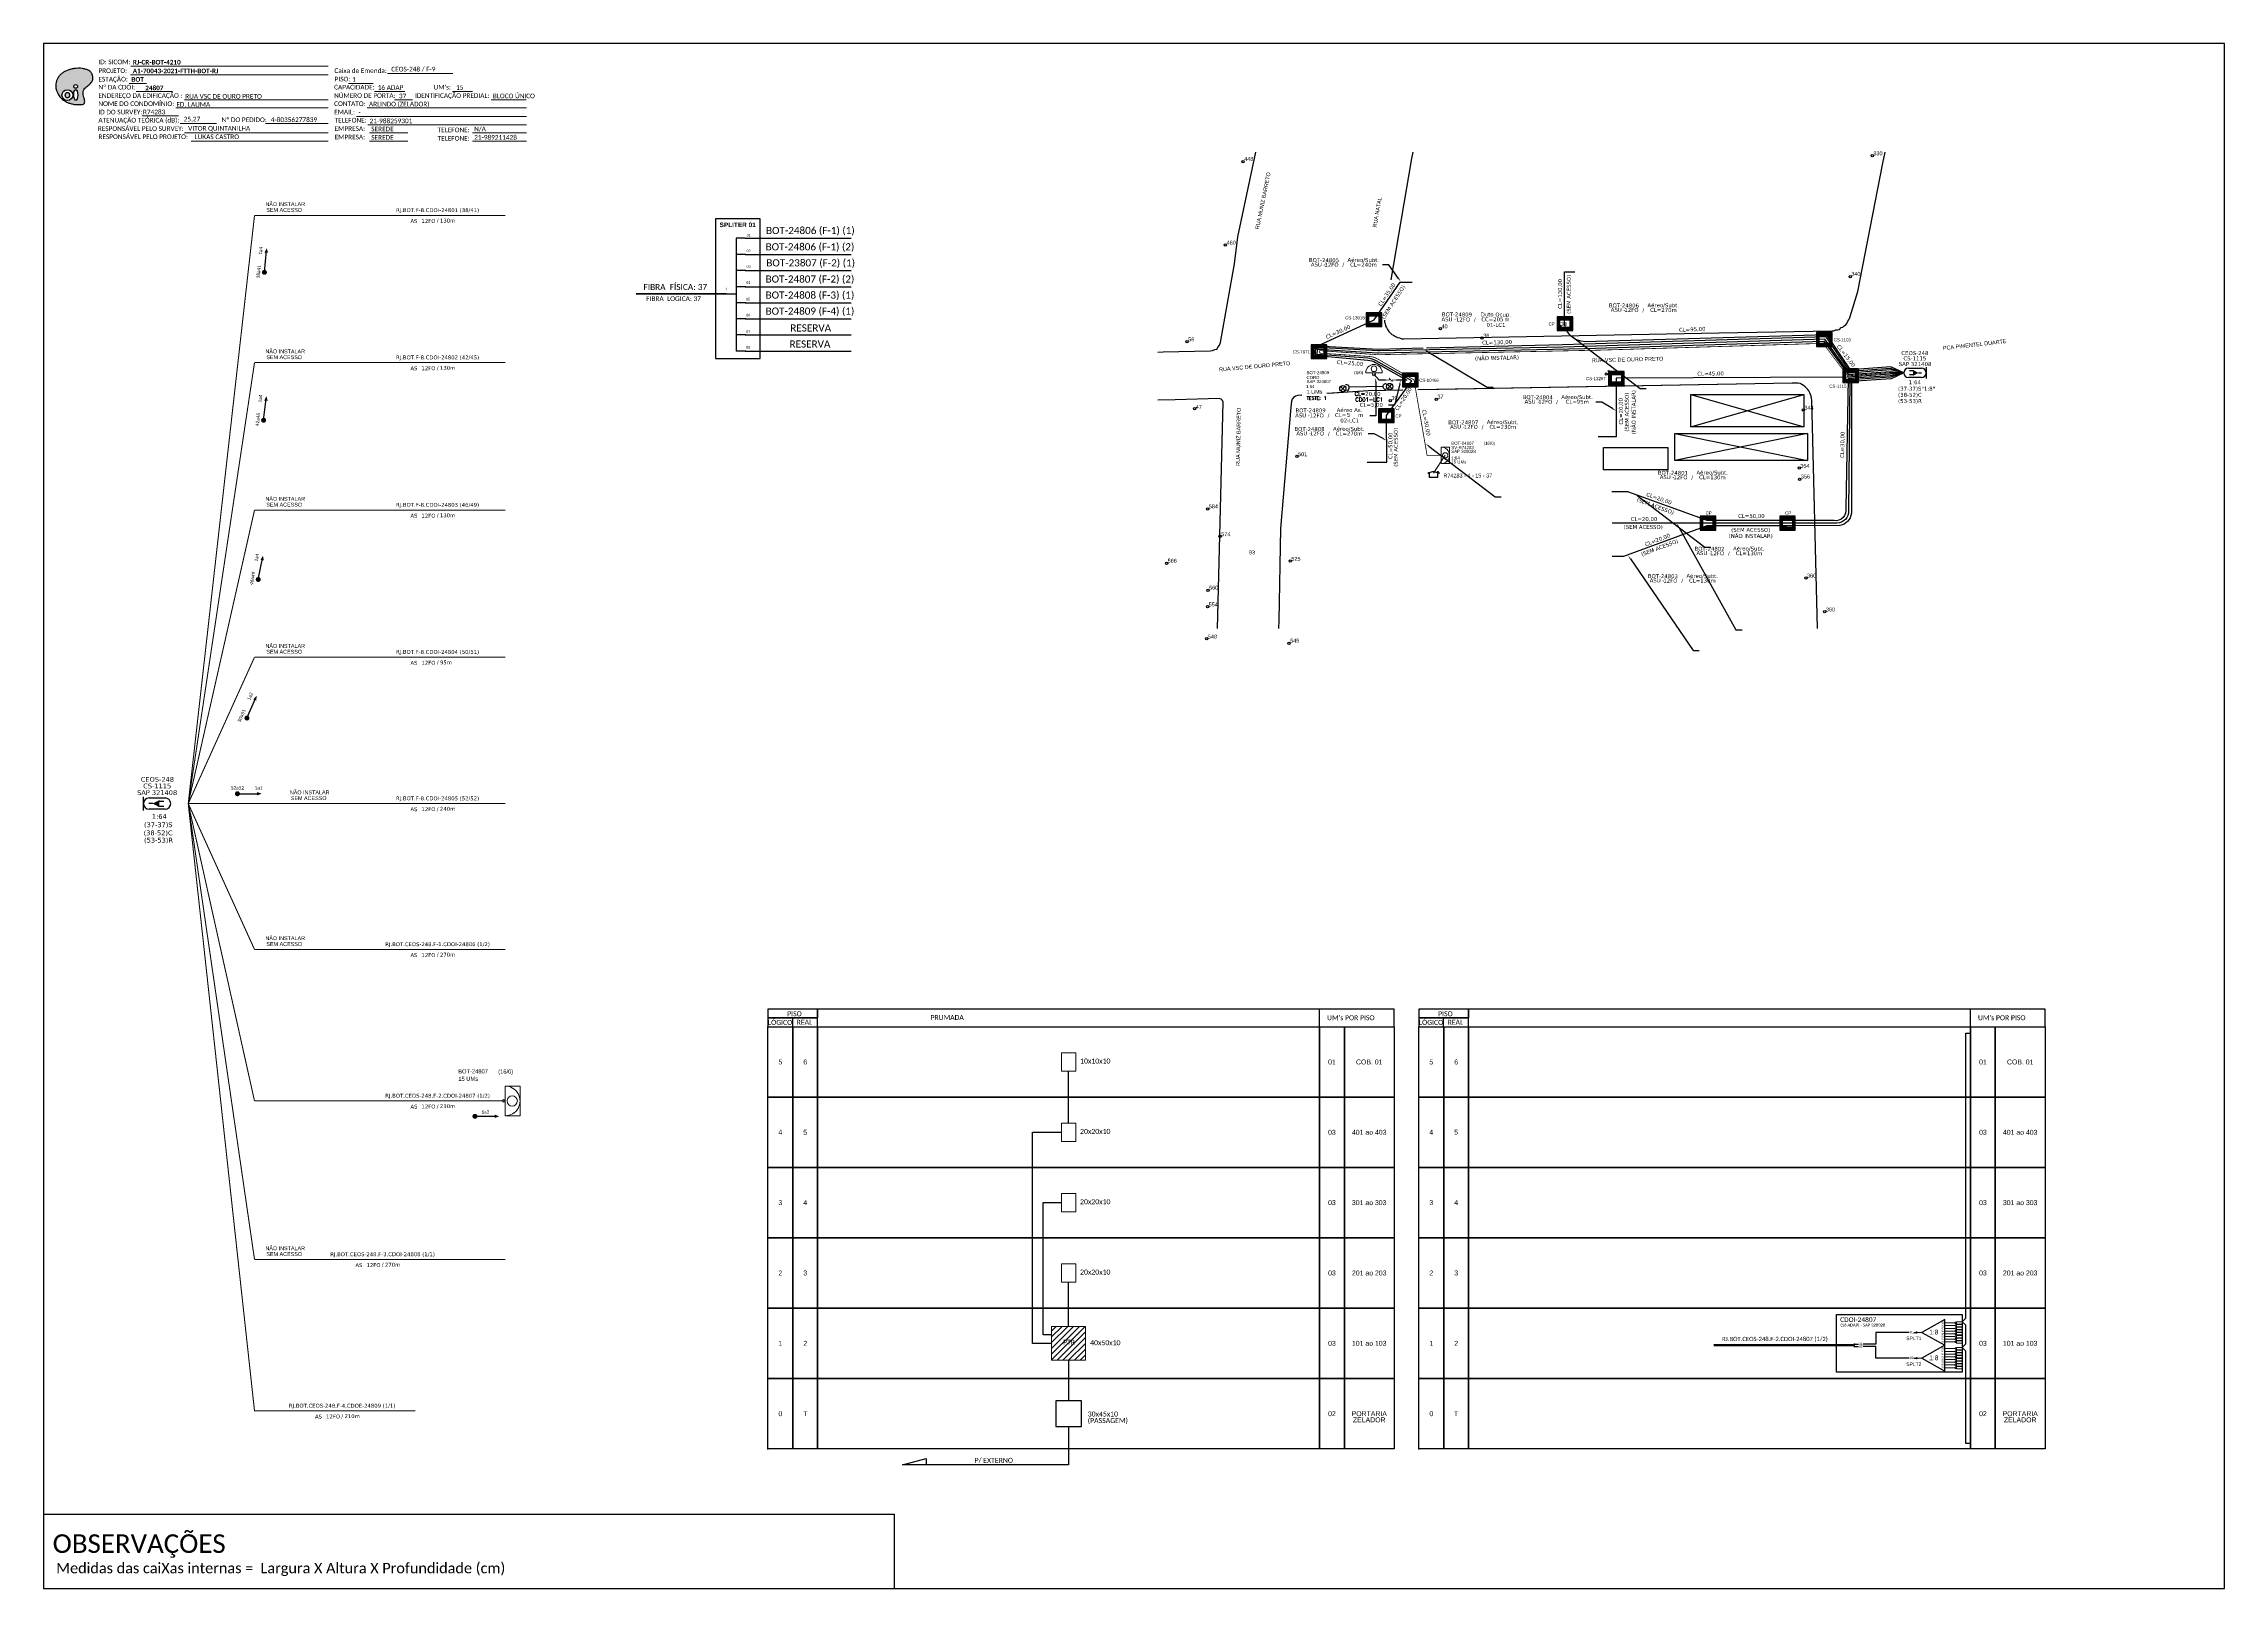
# Model space of a CAD drawing. Extents: x -89 to 749, y 705 to 1299.
import ezdxf
from ezdxf import colors
from ezdxf.entities.mleader import LeaderData, LeaderLine
from ezdxf.enums import TextEntityAlignment as Align
from ezdxf.math import Vec2, Vec3

# ---------------------------------------------------------------- set-up
doc = ezdxf.new("R2010")
doc.units = 0
for name, color, linetype in [('10.1-Caixas Subterrâneas', 5, 'Continuous'), ('20.4-CEOS', 1, 'Continuous'), ('CAP a instalar', 1, 'Continuous'), ('celulas gpon', 7, 'Continuous'), ('label_cabos', 7, 'Continuous'), ('Legenda', 1, 'Continuous'), ('locais', 7, 'Continuous'), ('Numeração', 98, 'Continuous'), ('Numeração Texto', 34, 'Continuous'), ('QUADRA', 7, 'Continuous'), ('SETA', 7, 'Continuous'), ('Subida Lateral', 5, 'Continuous'), ('surveys', 7, 'Continuous'), ('surveys legendas', 7, 'Continuous')]:
    doc.layers.add(name, color=color, linetype=linetype)
for name, color, linetype, lineweight in [("20.0-LEGENDA DOS CDO'S", 1, 'Continuous', 0), ('20.1-CDO_INTERIOR', 1, 'Continuous', 0), ('20.2-CDO_POSTE', 1, 'Continuous', 5), ('20.6-CORDOALHA_SUPORTE', 7, 'Continuous', 25), ('40.1-ETIQUETAS', 1, 'Continuous', 20), ('CORDOALHA_SUPORTE', 7, 'Continuous', 25), ('Segmento Logradouro Texto', 7, 'Continuous', 0)]:
    doc.layers.add(name, color=color, linetype=linetype, lineweight=lineweight)
doc.layers.add('DROP DE CLIENTE', color=140, linetype='Continuous', plot=False)
doc.layers.add('EXTRA', color=50, linetype='Continuous', plot=False)
doc.styles.add('ARIAL', font='arial.ttf')
doc.styles.add('DIGICADE', font='arial.ttf')
doc.styles.add('ROMANS', font='romans')
doc.styles.add('siredit', font='verdana.ttf')
doc.styles.get("Standard").update_dxf_attribs({"font": 'arial.ttf'})
doc.styles.add('WMF-Calibri0', font='calibri.ttf')
doc.styles.add('WMF-Calibri1', font='calibrib.ttf')
doc.linetypes.add('FENCELINE1', pattern='A,0.25,-0.1,[133,ltypeshp.shx,S=0.1,R=0,X=-0.1,Y=0],-0.1,1', length=1.45)

# ---------------------------------------------------------------- blocks, each defined once
blk = doc.blocks.new('OI')
h = blk.add_hatch(color=40)
edge = h.paths.add_edge_path()
edge.add_spline(control_points=[(4.35, -0.67), (3.92, -0.99), (3.26, -1.5), (2.81, -2.59), (2.9, -3.5), (3.06, -4.27), (3.31, -4.85), (3.37, -5.39), (3.4, -5.88), (3.2, -6.4), (2.54, -6.61), (1.65, -6.63), (0.55, -6.67), (-0.56, -6.42), (-1.61, -6.14), (-2.77, -5.61), (-3.92, -4.77), (-4.89, -3.7), (-5.34, -2.65), (-5.6, -1.94), (-5.85, -0.96), (-5.71, 0.47), (-5.1, 2.02), (-4.14, 3.02), (-3.3, 3.61), (-2.37, 4.16), (-1.36, 4.44), (-0.56, 4.7), (0.79, 4.85), (2.24, 4.97), (3.79, 4.57), (4.67, 4.21), (5.44, 3.65), (5.76, 2.99), (6.03, 2.21), (6.01, 1.46), (5.72, 0.64), (5.31, 0.08), (4.88, -0.38), (4.51, -0.55), (4.35, -0.67)], knot_values=[0, 0, 0, 0, 1.60434, 2.417191, 3.427595, 4.282808, 4.776746, 5.304182, 5.888771, 6.258406, 6.858137, 7.79129, 8.986195, 10.124242, 11.187857, 12.242908, 13.953784, 15.414161, 16.515391, 17.349188, 17.675853, 19.552021, 21.515531, 22.568638, 23.63245, 24.621084, 25.782718, 26.745347, 27.142653, 29.870543, 31.004649, 31.921532, 32.709589, 33.801391, 34.042471, 35.192333, 35.971461, 36.628871, 37.254359, 37.836911, 37.836911, 37.836911, 37.836911], degree=3, periodic=0)
h.paths.add_polyline_path([(1.13, -0.87, -1), (-0.04, -0.87, -1)], flags=16)
edge = h.paths.add_edge_path(flags=16)
edge.add_ellipse((0.56, -3.59), major_axis=(-0.02, 1.71), ratio=0.361305, start_angle=0, end_angle=360)
h.paths.add_polyline_path([(-0.36, -3.62, -1), (-3.8, -3.62, -1)], flags=16)
edge = h.paths.add_edge_path(flags=0)
edge.add_ellipse((-2.08, -3.62), major_axis=(0, 0.885), ratio=0.758294, start_angle=0, end_angle=360)
at = {"color": 40}
for centre, radius in [((-2.08, -3.62), 1.72), ((0.54, -0.87), 0.587)]:
    blk.add_circle(centre, radius, dxfattribs=at)
blk.add_ellipse((-2.08, -3.62), major_axis=(0, 0.885), ratio=0.758294, start_param=-3.141592653589792, end_param=3.141592653589792, dxfattribs=at)
blk.add_ellipse((0.56, -3.59), major_axis=(-0.02, 1.71), ratio=0.361305, dxfattribs=at)
at = {"color": 40, "start_tangent": (-0.800898, -0.598801), "end_tangent": (-0.800898, -0.598801)}
blk.add_spline([(4.35, -0.67), (3.2, -1.78), (2.9, -2.54), (2.92, -3.55), (3.12, -4.38), (3.28, -4.85), (3.37, -5.37), (3.35, -5.95), (3.2, -6.29), (2.66, -6.55), (1.73, -6.63), (0.54, -6.62), (-0.58, -6.41), (-1.6, -6.11), (-2.56, -5.67), (-3.95, -4.67), (-4.89, -3.56), (-5.37, -2.56), (-5.64, -1.78), (-5.72, -1.46), (-5.63, 0.42), (-4.84, 2.22), (-4.13, 2.99), (-3.27, 3.62), (-2.4, 4.09), (-1.3, 4.47), (-0.37, 4.72), (0.02, 4.77), (2.75, 4.8), (3.85, 4.53), (4.69, 4.16), (5.31, 3.68), (5.85, 2.73), (5.93, 2.5), (5.94, 1.35), (5.67, 0.62), (5.29, 0.08), (4.84, -0.36), (4.35, -0.67)], degree=3, dxfattribs=at)
blk = doc.blocks.new('CARIMBO')
at = {"color": 7, "lineweight": 0}
for points in [[(134.48, -16.3), (159.61, -16.3)], [(35.15, -20.06), (41.7, -20.06)], [(35.66, -16.79), (111.64, -16.79)], [(37.81, -23.14), (51.75, -23.14)], [(119.43, -20.02), (128.92, -20.02)], [(129.48, -23.14), (141.1, -23.14)], [(159.42, -23.14), (167.09, -23.14)], [(40.13, -32.55), (54.07, -32.55)], [(52.97, -29.48), (111.64, -29.48)], [(56.38, -26.37), (111.64, -26.37)], [(122.56, -32.72), (187.83, -32.72)], [(126.6, -29.48), (187.83, -29.48)], [(137.07, -26.37), (144.01, -26.37)], [(174.24, -26.37), (187.8, -26.37)], [(54.67, -35.52), (68.61, -35.52)], [(56.38, -39.07), (111.64, -39.07)], [(126.84, -35.96), (187.83, -35.96)], [(127.45, -39.07), (142.25, -39.07)], [(167.06, -39.07), (187.83, -39.07)], [(58.87, -42.31), (111.64, -42.31)], [(127.45, -42.31), (142.25, -42.31)], [(167.06, -42.31), (187.83, -42.31)]]:
    blk.add_lwpolyline(points, dxfattribs=at)
at = {"color": 7, "xscale": 1.213923925163967, "yscale": 1.213923925163967, "zscale": 1.213923925163967, "rotation": 0.1532896023949059}
blk.add_blockref('OI', (13.86, -20.16), dxfattribs=at)
at = {"color": 7, "lineweight": 0, "style": 'WMF-Calibri0'}
for s, height, p in [('PROJETO:', 1.793, (23.26, -16.04)), ('Caixa de Emenda:', 1.7927, (114.02, -16.04)), ('ESTAÇÃO:', 1.793, (23.26, -19.32)), ('ENDEREÇO DA EDIFICAÇÃO :', 1.7927, (23.26, -25.63)), ('Nº DA CDOI:', 1.7927, (23.26, -22.39)), ('CAPACIDADE:', 1.7927, (113.91, -22.39)), ('NÚMERO DE PORTA:', 1.7927, (113.91, -25.63)), ('PISO:', 1.793, (114.09, -19.28)), ('IDENTIFICAÇÃO PREDIAL:', 1.7927, (144.99, -25.63)), ("UM's:", 1.793, (152.15, -22.39)), ('ATENUAÇÃO TEÓRICA (dB):', 1.7927, (23.26, -35.09)), ('NOME DO CONDOMÍNIO:', 1.7927, (23.26, -28.74)), ('ID DO SURVEY:', 1.7927, (23.26, -31.97)), ('CONTATO:', 1.793, (113.91, -28.74)), ('EMAIL:', 1.793, (113.91, -31.97)), ('TELEFONE:', 1.793, (114.09, -35.09)), ('RESPONSÁVEL PELO SURVEY:', 1.7927, (23.02, -38.32)), ('RESPONSÁVEL PELO PROJETO:', 1.7927, (23.26, -41.44)), ('EMPRESA:', 1.793, (114.09, -38.32)), ('EMPRESA:', 1.793, (114.09, -41.56)), ('TELEFONE:', 1.793, (153.7, -38.83)), ('TELEFONE:', 1.793, (153.7, -42.06))]:
    blk.add_text(s, height=height, dxfattribs=at).set_placement(p)
at = {"color": 7, "lineweight": 0, "flags": 8}
for tag, p, style in [('PROJ', (36.46, -16.13), 'WMF-Calibri1'), ('CEOS-XX', (135.87, -15.46), 'WMF-Calibri0'), ('EST', (35.94, -19.41), 'WMF-Calibri1'), ('LOGRADOURO', (56.65, -25.91), 'WMF-Calibri0'), ('PISO_PTR', (120.78, -19.42), 'WMF-Calibri0'), ('CAPAC.', (130.66, -22.52), 'WMF-Calibri0'), ('N°', (138.85, -25.77), 'WMF-Calibri0'), ("UC'S", (160.78, -22.54), 'WMF-Calibri0'), ('N°PREDIO', (174.94, -25.77), 'WMF-Calibri0'), ('_ID_', (40.39, -31.94), 'WMF-Calibri0'), ('NOME_DO_COND.', (53.23, -29.02), 'WMF-Calibri0'), ('O_POTEN', (56.06, -34.68), 'WMF-Calibri0'), ('EMAIL', (123.26, -32.12), 'WMF-Calibri0'), ('NOME_DO_CONTATO', (127.3, -28.89), 'WMF-Calibri0'), ('RES_SURVEY', (57.78, -38.23), 'WMF-Calibri0'), ('RES_PROJ', (60.27, -41.47), 'WMF-Calibri0'), ('TELEFONE', (127.55, -35.36), 'WMF-Calibri0'), ('EMP_RESP_SURVEY', (128.16, -38.47), 'WMF-Calibri0'), ('EMP_RESP_PROJ', (128.16, -41.71), 'WMF-Calibri0'), ('CONT_RESP_SURVEY', (167.76, -38.47), 'WMF-Calibri0'), ('CONT_RESP_PROJ', (167.76, -41.71), 'WMF-Calibri0')]:
    blk.add_attdef(tag, p, '', height=1.79, dxfattribs=dict(at, style=style))
at = {"color": 7, "lineweight": 0, "style": 'WMF-Calibri1', "flags": 8}
blk.add_attdef("N° CDO'S", text='', height=1.79, dxfattribs=at).set_placement((44.78, -22.68), align=Align.CENTER)
blk = doc.blocks.new('CEOS_RP_CT_DRT')
at = {"layer": '20.4-CEOS', "color": 0}
for p, q in [((-4.54, 1.19), (-1.19, 1.19)), ((-1.19, -1.19), (-4.54, -1.19))]:
    blk.add_line(p, q, dxfattribs=at)
for points in [[(-5.73, -1.43), (-5.73, 1.44)], [(-3.79, 0), (-4.59, 0)], [(-2.47, 0.48), (-1.45, 0.48)], [(-2.47, -0.52), (-1.45, -0.52)]]:
    blk.add_lwpolyline(points, dxfattribs=at)
blk.add_lwpolyline([(-3.79, 0, 0, 1.47, 0), (-2.41, 0, 1.47, 1.47, 0)], format="xyseb", dxfattribs=at)
for centre, start, end in [((-4.54, 0), 90, 270), ((-1.19, 0), 270, 90)]:
    blk.add_arc(centre, 1.19, start, end, dxfattribs=at)
at = {"layer": '20.4-CEOS', "color": 7, "style": 'siredit'}
for tag, p in [('Nº_DA_CEOS', (-2.86, 5.6)), ('LOCAL', (-2.86, 4.24)), ('SAP', (-2.86, 2.78)), ('RACIO_SPLITAGEM', (-2.86, -1.88)), ('FIBRAS_SPLITTER', (-2.86, -3.58)), ('RESERVA_FINAIS', (-2.86, -6.39)), ('FIBRAS_TOP_C', (-2.86, -5.08))]:
    blk.add_attdef(tag, text='', height=1.01, dxfattribs=at).set_placement(p, align=Align.TOP_CENTER)
blk = doc.blocks.new('ETIQUETA_RS5F')
at = {"layer": '40.1-ETIQUETAS', "color": 0, "style": 'siredit'}
blk.add_text('/', height=1.5, dxfattribs=at).set_placement((1.58, -1.95), align=Align.MIDDLE_RIGHT)
for tag, p in [('ETIQUETA_R_SECUNDARIA', (1.21, 2.1)), ('ETIQUETA_R_PRIMARIA', (1.21, 4.1)), ('F_ATIVAS/F_MORTAS', (1.14, -4.24))]:
    blk.add_attdef(tag, text='', height=1.5, dxfattribs=at).set_placement(p, align=Align.MIDDLE_CENTER)
for tag, p in [('TIPO_CABO', (-6.58, -2.12)), ('CAP_CABO', (0.4, -2.09))]:
    blk.add_attdef(tag, text='', height=1.5, dxfattribs=at).set_placement(p, align=Align.MIDDLE_RIGHT)
for tag, p in [('FUSÃO_1', (0.85, -8.39)), ('FUSÃO_2', (0.85, -10.6)), ('FUSÃO_3', (0.85, -12.93)), ('FUSÃO_4', (0.85, -15.14)), ('FUSÃO_5', (0.85, -17.16))]:
    blk.add_attdef(tag, text='', height=1.5, dxfattribs=at).set_placement(p, align=Align.CENTER)
blk.add_attdef('METROS', text='', height=1.5, dxfattribs=at).set_placement((2.14, -1.95), align=Align.MIDDLE_LEFT)
blk = doc.blocks.new('CDOE-TEXTO PADRÃO')
at = {"layer": "20.0-LEGENDA DOS CDO'S", "color": 0, "style": 'ARIAL'}
for tag, p in [('CDO_N', (0.49, 7.39)), ('SAP', (0.51, 1.67)), ('CORDOALHA', (0.5, 4.33)), ('SPLITER_1', (0.59, -0.91)), ('(XX-XX_F)S', (0.54, -8.29)), ('SPLITER_2', (0.6, -3.55)), ('(XX-XX_L)S', (0.55, -10.83)), ('UMS', (0.55, -13.15))]:
    blk.add_attdef(tag, p, '', height=1.7, rotation=0.11799, dxfattribs=at)
blk.add_attdef('FIBRAS_UTILIZADAS', text='', height=1.7, rotation=0.11799, dxfattribs=at).set_placement((19.77, 7.43), align=Align.CENTER)
blk = doc.blocks.new('SURVEY_SURVEY')
for p, q in [((0, 0.0000152), (-0.0000151, 0.0000108)), ((-0.0000151, 0.0000108), (-0.0000104, 0.0000108)), ((-0.0000103, 0), (-0.0000103, 0.0000108)), ((0.0000103, 0), (-0.0000103, 0)), ((0, 0.0000152), (0.0000151, 0.0000108)), ((0.0000101, 0.0000159), (0.0000117, 0.0000159)), ((0.0000101, 0.0000123), (0.0000101, 0.0000159)), ((0.0000151, 0.0000108), (0.0000103, 0.0000108)), ((0.0000103, 0.0000108), (0.0000103, 0)), ((0.0000117, 0.0000159), (0.0000117, 0.0000119))]:
    blk.add_line(p, q)
blk = doc.blocks.new('*U91')
at = {"layer": '20.4-CEOS', "color": 7, "style": 'siredit'}
for tag, p in [('FIBRAS_SPLITTER', (0, 0)), ('FIBRAS_TOP_C', (0, -4.13)), ('RESERVA_FINAIS', (0, -5.46))]:
    blk.add_attdef(tag, p, '', height=1.01, dxfattribs=at)
for tag, p, flags in [('QTDE', (0, -9.4), 1), ('ID_ATIVIDADE', (0, -6.77), 3), ('FATOR', (0, -8.09), 1), ('FID', (0, -10.71), 1)]:
    blk.add_attdef(tag, p, '', height=1.01, dxfattribs=dict(at, flags=flags))
blk = doc.blocks.new('*X65')
at = {"color": 0, "linetype": 'Continuous'}
for p, q in [((-1.25, 0.34099), (-0.49099, 1.1)), ((-1.25, 0.517767), (-0.667767, 1.1)), ((-1.25, 0.694544), (-0.844544, 1.1)), ((-1.25, 0.87132), (-1.02132, 1.1)), ((-1.25, 1.048097), (-1.198097, 1.1)), ((-1.25, 0.164214), (-0.8035, 0.610714)), ((-1.25, -0.012563), (-0.8035, 0.433937)), ((-1.25, -0.18934), (-0.8035, 0.25716)), ((-1.25, -0.366117), (-0.8035, 0.080383)), ((-0.789214, 0.625), (-0.314214, 1.1)), ((-0.612437, 0.625), (-0.137437, 1.1)), ((-0.43566, 0.625), (0.03934, 1.1)), ((-0.258883, 0.625), (0.216117, 1.1)), ((-0.082107, 0.625), (0.392893, 1.1)), ((0.09467, 0.625), (0.56967, 1.1)), ((0.271447, 0.625), (0.746447, 1.1)), ((0.448223, 0.625), (0.923223, 1.1)), ((0.625, 0.625), (1.1, 1.1)), ((0.801777, 0.625), (1.25, 1.073223)), ((0.8035, 0.449947), (1.25, 0.896447)), ((0.8035, 0.27317), (1.25, 0.71967)), ((0.8035, 0.096393), (1.25, 0.542893)), ((0.8035, -0.080383), (1.25, 0.366117)), ((0.8035, -0.25716), (1.25, 0.18934)), ((0.8035, -0.433937), (1.25, 0.012563)), ((-1.25, -0.542893), (-0.8035, -0.096393)), ((-1.25, -0.71967), (-0.8035, -0.27317)), ((-1.25, -0.896447), (-0.8035, -0.449947)), ((-1.25, -1.073223), (-0.801777, -0.625)), ((-1.1, -1.1), (-0.625, -0.625)), ((-0.923223, -1.1), (-0.448223, -0.625)), ((-0.746447, -1.1), (-0.271447, -0.625)), ((-0.56967, -1.1), (-0.09467, -0.625)), ((-0.392893, -1.1), (0.082107, -0.625)), ((-0.216117, -1.1), (0.258883, -0.625)), ((-0.03934, -1.1), (0.43566, -0.625)), ((0.137437, -1.1), (0.612437, -0.625)), ((0.314214, -1.1), (0.789214, -0.625)), ((0.49099, -1.1), (1.25, -0.34099)), ((0.667767, -1.1), (1.25, -0.517767)), ((0.8035, -0.610714), (1.25, -0.164214)), ((0.844544, -1.1), (1.25, -0.694544)), ((1.02132, -1.1), (1.25, -0.87132)), ((1.198097, -1.1), (1.25, -1.048097))]:
    blk.add_line(p, q, dxfattribs=at)
blk = doc.blocks.new('MANHOLE_MQ')
at = {"color": 0, "linetype": 'Continuous'}
for p, q in [((0.0000062, 0.0000057), (-0.0000063, 0.0000057)), ((-0.0000063, 0.0000057), (-0.0000063, -0.0000053)), ((-0.000004, 0.0000033), (0.000004, 0.0000033)), ((-0.000004, -0.0000029), (-0.000004, 0.0000033)), ((0.000004, 0.0000033), (0.000004, -0.0000029)), ((0.0000062, -0.0000053), (0.0000062, 0.0000057)), ((-0.0000063, -0.0000053), (0.0000062, -0.0000053)), ((0.000004, -0.0000029), (-0.000004, -0.0000029)), ((0.000004, -0.0000029), (0.000004, -0.0000029))]:
    blk.add_line(p, q, dxfattribs=at)
at = {"color": 0, "linetype": 'Continuous', "xscale": 5e-06, "yscale": 5e-06, "zscale": 1e-05}
blk.add_blockref('*X65', (0, 0.0000002), dxfattribs=at)
blk = doc.blocks.new('*U94')
at = {"color": 0}
blk.add_line((2.14, -0.58), (-2.1, -0.68), dxfattribs=at)
for centre, radius in [((0, 0.38), 0.733), ((0.03, -1.03), 0.393)]:
    blk.add_circle(centre, radius, dxfattribs=at)
blk.add_arc((0.02, -0.63), 2.12, 1.3782, 181.3782, dxfattribs=at)
blk = doc.blocks.new('Inst CDOE-8 CAIXA DIST OPT CDOE 48F_8D C_SPL OPTAP')
at = {"layer": "20.0-LEGENDA DOS CDO'S", "color": 0, "style": 'ARIAL'}
for tag, p, height in [('FID', (0.12, 5.25), 0.8), ('1:XX', (-0.01, 1.7), 0.8), ('SAP', (0.12, 2.96), 0.8), ('CORDOALHA', (0.12, 4.02), 0.8), ('UMS', (0.14, 0.22), 1)]:
    blk.add_attdef(tag, p, '', height=height, rotation=0.118, dxfattribs=at)
at = {"layer": "20.0-LEGENDA DOS CDO'S", "color": 0}
for tag, p, style, flags in [('ID_ATIVIDADE', (0.12, 6.47), 'ARIAL', 3), ('FATOR', (7.92, 6.47), 'ARIAL', 1), ('QTDE', (0.23, -0.97), 'DIGICADE', 3)]:
    blk.add_attdef(tag, p, '', height=0.8, rotation=0.118, dxfattribs=dict(at, style=style, flags=flags))
at = {"layer": "20.0-LEGENDA DOS CDO'S", "color": 0, "style": 'ARIAL'}
blk.add_attdef('FIBRAS_UTILIZADAS', text='', height=0.8, rotation=0.118, dxfattribs=at).set_placement((13.48, 5.26), align=Align.CENTER)
blk = doc.blocks.new('Teste  FTTH')
at = {"color": 0, "lineweight": 0, "style": 'ROMANS'}
for tag, p in [('TESTE', (-2.3, -0.29)), ('QTDE', (0.21, -0.29))]:
    blk.add_attdef(tag, p, '', height=0.48, dxfattribs=at)
for tag, p, flags in [('FID', (-2.23, -1.25), 1), ('FATOR', (-2.23, -2.03), 3), ('ID_ATIVIDADE', (-2.23, -2.72), 3)]:
    blk.add_attdef(tag, p, '', height=0.48, dxfattribs=dict(at, flags=flags))
blk = doc.blocks.new('LEGENDA DOS CABOS')
at = {"layer": 'EXTRA', "color": 0, "style": 'siredit'}
for tag, p in [('ID', (4.6, 0.97)), ('XX', (9.03, 0.97))]:
    blk.add_attdef(tag, text='', height=0.48, rotation=359.69, dxfattribs=at).set_placement(p, align=Align.MIDDLE_CENTER)
at = {"layer": 'Legenda', "color": 0, "style": 'siredit'}
for tag, p in [('TIPO_CABO', (1.31, 0)), ('CABO', (4.69, -0.05)), ('/', (6.81, -0.05)), ('METROS', (10.03, -0.05))]:
    blk.add_attdef(tag, text='', height=0.8, rotation=359.69, dxfattribs=at).set_placement(p, align=Align.MIDDLE_CENTER)
blk = doc.blocks.new('Inst CB AS CFOA-SM-ASU-120-S-12')
at = {"layer": 'label_cabos', "color": 0, "style": 'siredit'}
for tag, flags, p in [('ID_ATIVIDADE', 3, (1.31, 2.67)), ('FATOR', 1, (11.56, 2.55))]:
    blk.add_attdef(tag, text='', height=1, rotation=359.69, dxfattribs=dict(at, flags=flags)).set_placement(p, align=Align.MIDDLE_CENTER)
for tag, p in [('TIPO_CABO', (1.26, 0)), ('DESTINO_CABO', (3.13, 1.26)), ('CABO', (4.69, -0.05)), ('/', (7.71, -0.05)), ('LANCE', (10.81, 0)), ('TIPO_CABO', (13.11, 1.24)), ('UND', (15.96, 0)), ('FID', (13.15, -1.41))]:
    blk.add_attdef(tag, text='', height=1, rotation=359.69, dxfattribs=at).set_placement(p, align=Align.MIDDLE_CENTER)
blk.add_attdef('QTDE', (12.43, -0.47), '', height=1, rotation=359.69, dxfattribs=at)
blk = doc.blocks.new('Inst CORD ALUMINIO 4.8 MM 3F')
at = {"layer": '20.6-CORDOALHA_SUPORTE', "color": 0, "lineweight": 0, "style": 'ROMANS', "flags": 3}
for tag, p in [('FATOR', (-5.2, -4.44)), ('ID_ATIVIDADE', (-5.2, -6.67))]:
    blk.add_attdef(tag, p, '', height=1, dxfattribs=at)
at = {"layer": '20.6-CORDOALHA_SUPORTE', "color": 0, "lineweight": 0, "style": 'ROMANS'}
blk.add_attdef('LANCE', text='', height=1, dxfattribs=at).set_placement((-0.54, -2.21), align=Align.RIGHT)
at = {"layer": '20.6-CORDOALHA_SUPORTE', "color": 0, "style": 'siredit'}
blk.add_attdef('QTDE', (-0.54, -2.21), '', height=1, rotation=359.69, dxfattribs=at)
at = {"layer": '20.6-CORDOALHA_SUPORTE', "color": 0, "lineweight": 0, "style": 'ROMANS'}
blk.add_attdef('FID', (-5.2, -8.9), '', height=1, dxfattribs=at)
blk = doc.blocks.new('Inst CB DT OCUP CFOA-SM-ASU-120-S-12')
at = {"layer": 'label_cabos', "color": 0, "style": 'siredit'}
for tag, flags, p in [('ID_ATIVIDADE', 3, (1.31, 2.67)), ('FATOR', 1, (11.56, 2.55))]:
    blk.add_attdef(tag, text='', height=1, rotation=359.69, dxfattribs=dict(at, flags=flags)).set_placement(p, align=Align.MIDDLE_CENTER)
for tag, p in [('TIPO_CABO', (1.26, 0)), ('DESTINO_CABO', (3.13, 1.26)), ('CABO', (4.69, -0.05)), ('/', (7.71, -0.05)), ('LANCE', (10.91, 0)), ('TIPO_CABO', (13.11, 1.24)), ('UND', (15.96, 0)), ('FID', (13.15, -1.41))]:
    blk.add_attdef(tag, text='', height=1, rotation=359.69, dxfattribs=at).set_placement(p, align=Align.MIDDLE_CENTER)
blk.add_attdef('QTDE', (12.43, -0.47), '', height=1, rotation=359.69, dxfattribs=at)
blk = doc.blocks.new('SPLT_1-8_SC-APC')
at = {"color": 1, "lineweight": 0}
blk.add_lwpolyline([(-17.04, -7.55), (-19.26, -7.55)], dxfattribs=at)
at = {"color": 1}
blk.add_lwpolyline([(-7.37, -2.1), (-17.04, -7.55), (-7.37, -13), (-7.37, -2.1)], dxfattribs=at)
at = {"color": 3, "lineweight": 0}
for points in [[(-2.99, -3.51), (-7.37, -3.51)], [(-7.37, -4.66), (-2.99, -4.66)], [(-7.37, -5.82), (-2.99, -5.82)], [(-7.37, -6.97), (-2.99, -6.97)], [(-7.37, -8.12), (-2.99, -8.12)], [(-2.41, -3.02), (-2.41, -4)], [(-2.41, -3.02), (0, -3.02)], [(-2.41, -4), (0, -4)], [(-2.41, -4.17), (-2.41, -5.16)], [(-2.41, -4.17), (0, -4.17)], [(-2.41, -5.16), (0, -5.16)], [(-2.41, -5.32), (-2.41, -6.31)], [(-2.41, -5.32), (0, -5.32)], [(-2.41, -6.31), (0, -6.31)], [(-2.41, -6.48), (-2.41, -7.46)], [(-2.41, -6.48), (0, -6.48)], [(-2.41, -7.46), (0, -7.46)], [(-2.41, -7.63), (-2.41, -8.62)], [(-2.41, -7.63), (0, -7.63)], [(-2.41, -8.62), (0, -8.62)], [(-2.41, -8.78), (-2.41, -9.77)], [(-2.41, -8.78), (0, -8.78)], [(-7.37, -9.28), (-2.99, -9.28)], [(-7.37, -10.43), (-2.99, -10.43)], [(-7.37, -11.58), (-2.99, -11.58)], [(-2.41, -9.77), (0, -9.77)], [(-2.41, -9.94), (-2.41, -10.92)], [(-2.41, -9.94), (0, -9.94)], [(-2.41, -10.92), (0, -10.92)], [(-2.41, -11.09), (-2.41, -12.08)], [(-2.41, -11.09), (0, -11.09)], [(-2.41, -12.08), (0, -12.08)]]:
    blk.add_lwpolyline(points, dxfattribs=at)
for points in [[(-2.99, -3.22), (-2.41, -3.22), (-2.41, -3.8), (-2.99, -3.8)], [(-2.99, -4.38), (-2.41, -4.38), (-2.41, -4.95), (-2.99, -4.95)], [(-2.99, -5.53), (-2.41, -5.53), (-2.41, -6.1), (-2.99, -6.1)], [(-2.99, -6.68), (-2.41, -6.68), (-2.41, -7.26), (-2.99, -7.26)], [(-2.99, -7.84), (-2.41, -7.84), (-2.41, -8.41), (-2.99, -8.41)], [(-2.99, -8.99), (-2.41, -8.99), (-2.41, -9.56), (-2.99, -9.56)], [(-2.99, -10.14), (-2.41, -10.14), (-2.41, -10.72), (-2.99, -10.72)], [(-2.99, -11.3), (-2.41, -11.3), (-2.41, -11.87), (-2.99, -11.87)]]:
    blk.add_lwpolyline(points, close=True, dxfattribs=at)
at = {"color": 1, "style": 'ARIAL'}
for s, height, p in [('1:8', 2, (-13.91, -8.4)), ('S1', 0.75, (-8.74, -3.78)), ('S2', 0.75, (-8.74, -4.97)), ('S3', 0.75, (-8.74, -6.18)), ('S4', 0.75, (-8.74, -7.36)), ('S5', 0.75, (-8.74, -8.57)), ('S6', 0.75, (-8.74, -9.69)), ('S7', 0.75, (-8.74, -10.78)), ('S8', 0.75, (-8.74, -11.9))]:
    blk.add_text(s, height=height, dxfattribs=at).set_placement(p)

msp = doc.modelspace()

# ---------------------------------------------------------------- hatches: boundary and pattern name
h = msp.add_hatch()
h.set_pattern_fill('ANSI31', color=1, scale=0.495652)
h.set_pattern_definition([(45, (-175.0079, 3012.4667), (-1.1127709, 1.1127709), [])])
h.paths.add_polyline_path([(311.34, 805.78), (298.28, 805.78), (298.28, 792.72), (311.34, 792.72)])
h.paths.add_polyline_path([(302.19, 798.2), (307.81, 798.2), (307.81, 801.07), (302.19, 801.07)], flags=24)
h = msp.add_hatch(color=3)
h.dxf.hatch_style = 1
edge = h.paths.add_edge_path()
edge.add_arc((630.9, 803.44), 0.233, 0, 360)
h = msp.add_hatch(color=3)
h.dxf.hatch_style = 1
edge = h.paths.add_edge_path()
edge.add_arc((630.9, 793.54), 0.233, 0, 360)

# ---------------------------------------------------------------- linework, layer by layer
at = {"color": 7, "linetype": 'Continuous'}
for p, q in [((176.97, 1224.21), (176.97, 1180.82)), ((180.49, 1224.21), (176.97, 1224.21)), ((180.66, 1217.93), (176.97, 1217.93)), ((180.66, 1211.73), (176.97, 1211.73)), ((173.32, 1202.78), (176.95, 1202.78)), ((180.66, 1205.51), (176.97, 1205.51)), ((180.66, 1199.35), (176.97, 1199.35)), ((180.66, 1193.18), (176.97, 1193.18)), ((180.66, 1187), (176.97, 1187)), ((180.66, 1180.82), (176.97, 1180.82))]:
    msp.add_line(p, q, dxfattribs=at)
at = {"color": 10, "linetype": 'Continuous'}
for p, q in [((180.49, 1224.21), (221.2, 1224.21)), ((180.49, 1217.93), (221.2, 1217.93)), ((180.49, 1211.73), (221.2, 1211.73)), ((180.49, 1205.51), (221.2, 1205.51)), ((180.49, 1199.35), (221.2, 1199.35)), ((180.49, 1193.18), (221.2, 1193.18)), ((180.49, 1187), (221.2, 1187)), ((180.49, 1180.82), (221.2, 1180.82))]:
    msp.add_line(p, q, dxfattribs=at)
at = {"color": 1, "linetype": 'Continuous', "lineweight": 60}
msp.add_line((173.32, 1202.78), (138.52, 1202.78), dxfattribs=at)
at = {"color": 3}
msp.add_line((606.85, 798.97), (608.55, 798.97), dxfattribs=at)
at = {"color": 2}
for p, q in [((615.22, 798.06), (610.31, 798.06)), ((615.22, 793.54), (615.22, 798.06)), ((628.09, 793.54), (615.22, 793.54))]:
    msp.add_line(p, q, dxfattribs=at)
for points in [[(-89.32, 705.02), (749.25, 705.02), (749.25, 1299.02), (-89.32, 1299.02), (-89.32, 705.02)], [(198.73, 920.97), (198.73, 924.37)], [(208.29, 920.97), (429.98, 920.97), (429.98, 927.76), (208.29, 927.76), (208.29, 927.76), (208.29, 924.37)], [(401.27, 920.97), (401.27, 927.76)], [(449.03, 920.97), (449.03, 924.37)], [(458.59, 920.97), (680.29, 920.97), (680.29, 927.76), (458.59, 927.76), (458.59, 927.76), (458.59, 924.37)], [(651.58, 920.97), (651.58, 927.76)]]:
    msp.add_lwpolyline(points)
at = {"color": 7, "lineweight": 0}
for points in [[(-55.82, 1290.33), (20.16, 1290.33)], [(-4.01, 1268.26), (20.14, 1268.26)]]:
    msp.add_lwpolyline(points, dxfattribs=at)
at = {"color": 7}
msp.add_lwpolyline([(169, 1178), (186.28, 1178), (186.28, 1231.65), (169, 1231.65)], close=True, dxfattribs=at)
at = {"const_width": 0.958, "elevation": 1.7}
for points in [[(-4.45, 1210.6, 1), (-4.36, 1211.55, 1)], [(76.06, 886.54, 1), (77.02, 886.54, 1)]]:
    msp.add_lwpolyline(points, format="xyb", close=True, dxfattribs=at)
at = {"const_width": 0.958}
for points in [[(-4.79, 1153.72, 1), (-4.67, 1154.67, 1)], [(-6.88, 1092.51, 1), (-6.69, 1093.45, 1)], [(-11.31, 1039.25, 1), (-10.93, 1040.13, 1)], [(-15.27, 1010.58, 1), (-14.31, 1010.58, 1)]]:
    msp.add_lwpolyline(points, format="xyb", close=True, dxfattribs=at)
for points in [[(189.17, 924.37), (208.29, 924.37), (208.29, 927.76), (189.17, 927.76)], [(189.17, 920.97), (208.29, 920.97), (208.29, 924.37), (189.17, 924.37)], [(439.47, 924.37), (458.59, 924.37), (458.59, 927.76), (439.47, 927.76)], [(439.47, 920.97), (458.59, 920.97), (458.59, 924.37), (439.47, 924.37)], [(189.2, 920.97), (198.76, 920.97), (198.76, 893.92), (189.2, 893.92)], [(198.76, 920.97), (208.32, 920.97), (208.32, 893.92), (198.76, 893.92)], [(208.32, 920.97), (401.3, 920.97), (401.3, 893.92), (208.32, 893.92)], [(401.3, 920.97), (410.86, 920.97), (410.86, 893.92), (401.3, 893.92)], [(410.86, 920.97), (429.98, 920.97), (429.98, 893.92), (410.86, 893.92)], [(439.5, 920.97), (449.06, 920.97), (449.06, 893.92), (439.5, 893.92)], [(449.06, 920.97), (458.62, 920.97), (458.62, 893.92), (449.06, 893.92)], [(458.62, 920.97), (651.61, 920.97), (651.61, 893.92), (458.62, 893.92)], [(651.61, 920.97), (661.17, 920.97), (661.17, 893.92), (651.61, 893.92)], [(661.17, 920.97), (680.29, 920.97), (680.29, 893.92), (661.17, 893.92)], [(189.2, 893.92), (198.76, 893.92), (198.76, 866.87), (189.2, 866.87)], [(198.76, 893.92), (208.32, 893.92), (208.32, 866.87), (198.76, 866.87)], [(208.32, 893.92), (401.3, 893.92), (401.3, 866.87), (208.32, 866.87)], [(401.3, 893.92), (410.86, 893.92), (410.86, 866.87), (401.3, 866.87)], [(410.86, 893.92), (429.98, 893.92), (429.98, 866.87), (410.86, 866.87)], [(439.5, 893.92), (449.06, 893.92), (449.06, 866.87), (439.5, 866.87)], [(449.06, 893.92), (458.62, 893.92), (458.62, 866.87), (449.06, 866.87)], [(458.62, 893.92), (651.61, 893.92), (651.61, 866.87), (458.62, 866.87)], [(651.61, 893.92), (661.17, 893.92), (661.17, 866.87), (651.61, 866.87)], [(661.17, 893.92), (680.29, 893.92), (680.29, 866.87), (661.17, 866.87)], [(189.2, 866.87), (198.76, 866.87), (198.76, 839.82), (189.2, 839.82)], [(198.76, 866.87), (208.32, 866.87), (208.32, 839.82), (198.76, 839.82)], [(208.32, 866.87), (401.3, 866.87), (401.3, 839.82), (208.32, 839.82)], [(401.3, 866.87), (410.86, 866.87), (410.86, 839.82), (401.3, 839.82)], [(410.86, 866.87), (429.98, 866.87), (429.98, 839.82), (410.86, 839.82)], [(439.5, 866.87), (449.06, 866.87), (449.06, 839.82), (439.5, 839.82)], [(449.06, 866.87), (458.62, 866.87), (458.62, 839.82), (449.06, 839.82)], [(458.62, 866.87), (651.61, 866.87), (651.61, 839.82), (458.62, 839.82)], [(651.61, 866.87), (661.17, 866.87), (661.17, 839.82), (651.61, 839.82)], [(661.17, 866.87), (680.29, 866.87), (680.29, 839.82), (661.17, 839.82)], [(189.2, 839.82), (198.76, 839.82), (198.76, 812.77), (189.2, 812.77)], [(198.76, 839.82), (208.32, 839.82), (208.32, 812.77), (198.76, 812.77)], [(208.32, 839.82), (401.3, 839.82), (401.3, 812.77), (208.32, 812.77)], [(401.3, 839.82), (410.86, 839.82), (410.86, 812.77), (401.3, 812.77)], [(410.86, 839.82), (429.98, 839.82), (429.98, 812.77), (410.86, 812.77)], [(439.5, 839.82), (449.06, 839.82), (449.06, 812.77), (439.5, 812.77)], [(449.06, 839.82), (458.62, 839.82), (458.62, 812.77), (449.06, 812.77)], [(458.62, 839.82), (651.61, 839.82), (651.61, 812.77), (458.62, 812.77)], [(651.61, 839.82), (661.17, 839.82), (661.17, 812.77), (651.61, 812.77)], [(661.17, 839.82), (680.29, 839.82), (680.29, 812.77), (661.17, 812.77)], [(189.2, 812.77), (198.76, 812.77), (198.76, 785.72), (189.2, 785.72)], [(198.76, 812.77), (208.32, 812.77), (208.32, 785.72), (198.76, 785.72)], [(208.32, 812.77), (401.3, 812.77), (401.3, 785.72), (208.32, 785.72)], [(401.3, 812.77), (410.86, 812.77), (410.86, 785.72), (401.3, 785.72)], [(410.86, 812.77), (429.98, 812.77), (429.98, 785.72), (410.86, 785.72)], [(439.5, 812.77), (449.06, 812.77), (449.06, 785.72), (439.5, 785.72)], [(449.06, 812.77), (458.62, 812.77), (458.62, 785.72), (449.06, 785.72)], [(458.62, 812.77), (651.61, 812.77), (651.61, 785.72), (458.62, 785.72)], [(651.61, 812.77), (661.17, 812.77), (661.17, 785.72), (651.61, 785.72)], [(661.17, 812.77), (680.29, 812.77), (680.29, 785.72), (661.17, 785.72)], [(189.2, 785.72), (198.76, 785.72), (198.76, 758.67), (189.2, 758.67)], [(198.76, 785.72), (208.32, 785.72), (208.32, 758.67), (198.76, 758.67)], [(208.32, 785.72), (401.3, 785.72), (401.3, 758.67), (208.32, 758.67)], [(401.3, 785.72), (410.86, 785.72), (410.86, 758.67), (401.3, 758.67)], [(410.86, 785.72), (429.98, 785.72), (429.98, 758.67), (410.86, 758.67)], [(439.5, 785.72), (449.06, 785.72), (449.06, 758.67), (439.5, 758.67)], [(449.06, 785.72), (458.62, 785.72), (458.62, 758.67), (449.06, 758.67)], [(458.62, 785.72), (651.61, 785.72), (651.61, 758.67), (458.62, 758.67)], [(651.61, 785.72), (661.17, 785.72), (661.17, 758.67), (651.61, 758.67)], [(661.17, 785.72), (680.29, 785.72), (680.29, 758.67), (661.17, 758.67)], [(299.85, 767.24), (309.77, 767.24), (309.77, 777.16), (299.85, 777.16)]]:
    msp.add_lwpolyline(points, close=True)
at = {"color": 3}
for points in [[(651.33, 760.74), (649.83, 760.74), (649.82, 796.28), (648.4, 797.65), (649.82, 799.02), (649.82, 806.18), (648.4, 807.56), (649.83, 808.93), (649.83, 918.52), (651.33, 918.52)], [(628.09, 803.44), (615.22, 803.44), (615.22, 798.97), (610.3, 798.97)], [(629.81, 803.44), (630.9, 803.44)]]:
    msp.add_lwpolyline(points, dxfattribs=at)
at = {"color": 0, "lineweight": 0}
for points in [[(302.07, 911), (307.54, 911), (307.54, 903.88), (302.07, 903.88)], [(302.07, 883.96), (307.54, 883.96), (307.54, 876.83), (302.07, 876.83)], [(302.07, 856.91), (307.54, 856.91), (307.54, 849.79), (302.07, 849.79)], [(302.07, 829.86), (307.54, 829.86), (307.54, 822.74), (302.07, 822.74)]]:
    msp.add_lwpolyline(points, close=True, dxfattribs=at)
at = {"color": 3, "ltscale": 0.5}
for points in [[(304.81, 883.96), (304.81, 903.88)], [(298.28, 799.25), (290.94, 799.25), (290.94, 880.4), (302.07, 880.4)], [(298.28, 802.46), (295.07, 802.46), (295.07, 853.35), (302.07, 853.35)], [(304.81, 805.78), (304.81, 822.74)], [(304.81, 792.72), (304.81, 777.16)], [(304.81, 767.24), (304.81, 752.48), (240.96, 752.48), (250.04, 754.96), (250.04, 752.48)]]:
    msp.add_lwpolyline(points, dxfattribs=at)
at = {"color": 1, "lineweight": 0}
msp.add_lwpolyline([(298.28, 805.78), (311.34, 805.78), (311.34, 792.72), (298.28, 792.72)], close=True, dxfattribs=at)
at = {"color": 1}
msp.add_lwpolyline([(600.12, 810.35), (648.4, 810.35), (648.4, 788.14), (600.12, 788.14)], close=True, dxfattribs=at)
at = {"color": 1, "const_width": 0.909}
msp.add_lwpolyline([(552.89, 798.52), (606.85, 798.52)], dxfattribs=at)
at = {"color": 1}
msp.add_lwpolyline([(606.85, 799.23), (606.85, 797.81)], dxfattribs=at)
at = {"color": 2}
for points in [[(606.85, 798.06), (608.55, 798.06)], [(629.81, 793.54), (630.9, 793.54)]]:
    msp.add_lwpolyline(points, dxfattribs=at)
at = {"color": 7}
msp.add_lwpolyline([(-89.24, 733.5), (237.71, 733.5), (237.71, 705.02)], dxfattribs=at)
at = {"color": 3}
for centre in [(630.9, 803.44), (630.9, 793.54)]:
    msp.add_circle(centre, 0.233, dxfattribs=at)
for p in [(189.2, 920.97), (439.5, 920.97), (189.2, 893.92), (439.5, 893.92), (189.2, 866.87), (439.5, 866.87), (189.2, 839.82), (439.5, 839.82), (189.2, 812.77), (439.5, 812.77), (189.2, 785.72), (439.5, 785.72), (189.2, 758.67), (439.5, 758.67)]:
    msp.add_point(p)
at = {"layer": '20.1-CDO_INTERIOR', "color": 1, "lineweight": 18}
msp.add_lwpolyline([(451.25, 1137.52), (451.26, 1143.89), (448.07, 1143.89), (448.07, 1137.52)], close=True, dxfattribs=at)
msp.add_circle((449.66, 1140.71), 1.02, dxfattribs=at)
msp.add_arc((448.07, 1140.71), 3.19, 269.97241, 89.97241, dxfattribs=at)
at = {"layer": '20.4-CEOS', "color": 5}
for p, q in [((627.73, 1174.19), (632.75, 1174.19)), ((632.75, 1170.61), (627.73, 1170.61))]:
    msp.add_line(p, q, dxfattribs=at)
for points in [[(634.54, 1174.55), (634.54, 1170.24)], [(629.65, 1173.18), (628.12, 1173.18)], [(629.65, 1171.69), (628.12, 1171.69)], [(631.62, 1172.4), (632.83, 1172.4)]]:
    msp.add_lwpolyline(points, dxfattribs=at)
msp.add_lwpolyline([(631.62, 1172.4, 0, 2.21, 0), (629.55, 1172.4, 2.21, 2.21, 0)], format="xyseb", dxfattribs=at)
for centre, start, end in [((627.73, 1172.4), 90, 270), ((632.75, 1172.4), 270, 90)]:
    msp.add_arc(centre, 1.79, start, end, dxfattribs=at)
at = {"layer": '40.1-ETIQUETAS', "color": 1}
msp.add_line((88.19, 886.75, 1.7), (88.19, 898.16, 1.7), dxfattribs=at)
at = {"layer": '40.1-ETIQUETAS', "color": 1, "elevation": 1.7}
msp.add_lwpolyline([(88.19, 898.16), (93.9, 898.16), (93.9, 886.73), (88.19, 886.73)], close=True, dxfattribs=at)
at = {"layer": '40.1-ETIQUETAS', "color": 1}
for centre, major_axis, start_param, end_param in [((88.19, 892.45, 1.7), (-4.03, 4.03), 2.356194, 5.497787), ((87.66, 892.45, 1.7), (-0.373, 0.373), 2.356194490191767, 8.639379797371353), ((90.89, 892.45, 1.7), (1.39, 1.39), 3.926991, 10.210176)]:
    msp.add_ellipse(centre, major_axis=major_axis, ratio=1, start_param=start_param, end_param=end_param, dxfattribs=at)
at = {"layer": 'CAP a instalar', "color": 7, "linetype": 'FENCELINE1', "ltscale": 7, "const_width": 0.396, "elevation": 1.7}
for points in [[(-33.71, 1006.79), (-8.22, 1232.97)], [(88.19, 1232.97), (-8.22, 1232.97)], [(-33.71, 1006.79), (-8.22, 1176.35)], [(88.19, 1176.35), (-8.22, 1176.35)], [(-8.22, 1119.65), (-33.71, 1006.79)], [(88.19, 1119.65), (-8.22, 1119.65)], [(-8.22, 1063.09), (-33.71, 1006.79)], [(88.19, 1063.09), (-8.22, 1063.09)], [(88.19, 1006.79), (-33.71, 1006.79)], [(-8.22, 950.71), (-33.71, 1006.79)], [(-33.71, 1006.79), (-8.22, 831.49)], [(-33.71, 1006.79), (-8.22, 773.26), (53.67, 773.26)], [(88.19, 950.71), (-8.22, 950.71)], [(88.19, 831.49), (-8.22, 831.49)]]:
    msp.add_lwpolyline(points, dxfattribs=at)
at = {"layer": 'CAP a instalar', "color": 8, "ltscale": 5}
for points in [[(625.95, 1172.4), (620.93, 1174.72), (605.49, 1173.63), (596.32, 1187.01), (503.27, 1184.38, -0.351933), (495.53, 1191.06), (495.56, 1211.27), (499.51, 1211.27)], [(419.67, 1138.13), (427.16, 1138.13), (427.1, 1155.98), (436.75, 1169.39), (423.12, 1177.07, 0.112765), (419.93, 1178.06), (400.64, 1179.53, -0.410256), (400.37, 1179.85), (400.48, 1181.28, -0.408339), (400.8, 1181.55), (423.63, 1180.17, 0.013185), (424.03, 1180.17), (503.23, 1181.77), (595.2, 1184.61), (604.63, 1171.82), (620.73, 1172.99), (625.95, 1172.4)], [(625.95, 1172.4), (620.79, 1171.32), (604.55, 1170.19), (603.64, 1120.34, -0.533291), (599.14, 1115.62), (581.03, 1115.64)], [(625.95, 1172.4), (620.86, 1170.73), (605.21, 1169.7), (604.77, 1119.38, -0.427555), (600.28, 1114.67), (581.03, 1114.63)], [(625.95, 1172.4), (621.1, 1170.15), (605.8, 1169.1), (605.84, 1118.42, -0.331601), (601.36, 1113.72), (581.03, 1113.62)]]:
    msp.add_lwpolyline(points, format="xyb", dxfattribs=at)
for points in [[(441.17, 1181.87), (424.04, 1181.46), (400.46, 1182.7), (422.36, 1192.76), (432.35, 1207.3), (436.87, 1207.3)], [(625.95, 1172.4), (620.87, 1174.11), (605.16, 1173), (596.08, 1186.28), (494.74, 1183.16), (442.46, 1181.9)], [(625.95, 1172.4), (620.68, 1171.9), (604.22, 1170.72), (515.37, 1170.44), (515.35, 1147.83), (508.42, 1147.83)], [(581.03, 1115.64), (550.3, 1115.64), (519.84, 1126.62), (513.65, 1126.62)], [(581.03, 1114.63), (513.82, 1114.63)], [(581.03, 1113.62), (550.27, 1113.62), (518.18, 1101.75), (513.83, 1101.75)]]:
    msp.add_lwpolyline(points, dxfattribs=at)
at = {"layer": 'CAP a instalar', "color": 7, "ltscale": 5}
msp.add_lwpolyline([(625.95, 1172.4), (620.9, 1173.53), (604.93, 1172.35), (595.62, 1185.42), (494.93, 1182.32), (424.34, 1180.85, -0.015352), (423.88, 1180.85), (400.46, 1182.18, 0.329461), (399.68, 1181.01), (399.68, 1179.84, 0.410105), (400.42, 1179.09), (419.87, 1177.31, -0.104893), (422.84, 1176.39), (434.9, 1169.66), (430.88, 1169.66)], format="xyb", dxfattribs=at)
at = {"layer": 'CAP a instalar', "color": 1, "ltscale": 5}
msp.add_lwpolyline([(625.95, 1172.4, 0.3, 0.3, 0), (620.67, 1172.44, 0.3, 0.3, 0), (604.32, 1171.28, 0.3, 0.3, 0), (594.97, 1183.76, 0.3, 0.3, 0), (510.07, 1181.19, 0.3, 0.3, -0.002587), (509.99, 1181.18, 0.3, 0.3, 0), (424.05, 1179.41, 0.3, 0.3, -0.013563), (423.64, 1179.41, 0.3, 0.3, 0), (401.56, 1180.97, 0.3, 0.3, 0.418594), (401.25, 1180.68, 0.3, 0.3, 0), (401.23, 1180.31, 0.3, 0.3, 0.406698), (401.51, 1180, 0.3, 0.3, 0), (420.56, 1178.71, 0.3, 0.3, -0.115864), (423.83, 1177.69, 0.3, 0.3, 0), (428.97, 1174.68, 0.3, 0.3, 0), (437.62, 1169.71, 0.3, 0.3, 0), (442.66, 1140.71, 0.3, 0.3, 0), (448.07, 1140.71, 0.3, 0.3, 0)], format="xyseb", dxfattribs=at)
at = {"layer": 'CAP a instalar', "color": 7, "linetype": 'FENCELINE1', "ltscale": 5}
msp.add_lwpolyline([(426.71, 1169.66), (424.19, 1169.66), (422.25, 1171.88)], dxfattribs=at)
at = {"layer": 'CAP a instalar', "color": 1, "linetype": 'FENCELINE1', "ltscale": 7, "const_width": 0.396, "elevation": 1.7}
for points in [[(-8.22, 892.45), (-33.71, 1006.79)], [(88.19, 892.45), (-8.22, 892.45)]]:
    msp.add_lwpolyline(points, dxfattribs=at)
at = {"layer": 'CORDOALHA_SUPORTE'}
for points in [[(411.93, 1165.56, 1), (411.33, 1167.77)], [(426.84, 1166.03, -1), (426.95, 1168.31)]]:
    msp.add_lwpolyline(points, format="xyb", dxfattribs=at)
msp.add_lwpolyline([(425.75, 1167.23), (412.73, 1166.96)], dxfattribs=at)
at = {"layer": 'DROP DE CLIENTE', "lineweight": 0}
msp.add_line((445.16, 1133.85), (449.66, 1140.71), dxfattribs=at)
at = {"layer": 'locais', "color": 1}
for p, q in [((409.4, 1167.15), (411.14, 1165.53)), ((411.08, 1167.21), (409.46, 1165.48)), ((427.42, 1167.98), (429.16, 1166.36)), ((429.1, 1168.04), (427.48, 1166.3))]:
    msp.add_line(p, q, dxfattribs=at)
for centre in [(410.27, 1166.34), (428.29, 1167.17)]:
    msp.add_circle(centre, 1.19, dxfattribs=at)
at = {"layer": 'Numeração'}
for centre in [(371.92, 1253.64), (613.84, 1255.96), (365.13, 1221.63), (605.36, 1209.47), (493.64, 1190.34), (350.35, 1184.44), (447.76, 1189.44), (463.83, 1185.87), (511.53, 1171.92), (353.26, 1158.69), (428.51, 1161.73), (446.2, 1162.26), (587.33, 1158.15), (587.33, 1158.15), (392.62, 1140.27), (585.77, 1135.8), (585.91, 1131.51), (358.27, 1120.06), (363.09, 1109.51), (342.49, 1099.14), (390.05, 1100.04), (588.33, 1093.6), (358.23, 1082.51), (358.42, 1088.77), (595.56, 1080.55), (357.92, 1070.18), (389.56, 1068.39)]:
    msp.add_circle(centre, 0.45, dxfattribs=at)
at = {"layer": 'Numeração Texto'}
for centre in [(371.92, 1253.64), (613.84, 1255.96), (365.13, 1221.63), (605.36, 1209.47), (493.64, 1190.34), (350.35, 1184.44), (447.76, 1189.44), (463.83, 1185.87), (511.53, 1171.92), (353.26, 1158.69), (428.51, 1161.73), (446.2, 1162.26), (587.33, 1158.15), (587.33, 1158.15), (392.62, 1140.27), (585.77, 1135.8), (585.91, 1131.51), (358.27, 1120.06), (363.09, 1109.51), (342.49, 1099.14), (390.05, 1100.04), (588.33, 1093.6), (358.23, 1082.51), (358.42, 1088.77), (595.56, 1080.55), (357.92, 1070.18), (389.56, 1068.39)]:
    msp.add_circle(centre, 0.45, dxfattribs=at)
at = {"layer": 'QUADRA'}
for points in [[(359.28, 1180.86), (360.18, 1181.04), (361.02, 1181.4), (361.76, 1181.58), (362.39, 1182.47), (362.86, 1183.01), (363.23, 1184.08), (368.56, 1214.3), (369.9, 1224.67), (376.8, 1257.32)], [(426.3, 1192.63), (426.35, 1191.95), (426.49, 1191.41), (426.72, 1190.52), (427.05, 1189.8), (427.43, 1189.09), (427.93, 1188.37), (428.47, 1187.83), (429.1, 1187.12), (429.78, 1186.94), (430.5, 1186.4), (431.27, 1186.05), (432.06, 1185.87), (432.89, 1185.51), (433.74, 1185.51), (554.98, 1187.83), (598.26, 1188.55), (599.01, 1188.55), (599.78, 1188.91), (600.5, 1188.91), (601.21, 1189.09), (601.89, 1189.8), (602.51, 1189.98), (603.1, 1190.52), (603.63, 1190.87), (604.1, 1191.41), (604.5, 1192.31), (604.84, 1192.84), (605.1, 1193.38), (605.29, 1194.09), (608.32, 1203.75), (617.9, 1253.1), (618.82, 1257.32)], [(437.17, 1257.32), (436.7, 1254.89), (428.78, 1208.14)], [(339.13, 1180.44), (341.12, 1180.5), (359.28, 1180.86)], [(433.23, 1165.73), (420.05, 1165.48), (404.14, 1164.43)], [(433.29, 1165.73), (420.05, 1165.48), (404.72, 1164.47)], [(583.05, 1168.52), (439.09, 1165.84)], [(585.35, 1168.52), (583.05, 1168.52), (440.03, 1165.86)], [(586.06, 1168.36), (585.35, 1168.52)], [(587.41, 1167.5), (586.77, 1167.99), (586.06, 1168.36)], [(588.58, 1166.56), (588.01, 1167.09), (587.41, 1167.5)], [(589.07, 1166.02), (588.58, 1166.56)], [(590.37, 1163.52), (590.15, 1164.05), (589.85, 1164.77), (589.48, 1165.48), (589.07, 1166.02)], [(362.05, 1074.1), (364.21, 1161.19), (364, 1161.73), (363.45, 1162.26), (362.73, 1162.62), (345.82, 1162.09), (339.13, 1161.94)], [(390.54, 1161.55), (390.21, 1159.22), (386.24, 1112.55)], [(390.82, 1162.26), (390.54, 1161.55)], [(392.1, 1163.52), (391.35, 1162.98), (390.82, 1162.26)], [(394.46, 1163.79), (392.94, 1163.69), (392.1, 1163.52)], [(394.43, 1163.79), (392.94, 1163.69)], [(592.85, 1074.1), (590.57, 1162.09), (590.52, 1162.62), (590.37, 1163.52)], [(386.24, 1112.55), (385.61, 1077.15), (385.58, 1074.1)]]:
    msp.add_lwpolyline(points, dxfattribs=at)
at = {"layer": 'SETA', "elevation": 1.7}
for points in [[(-4.4, 1211.08), (-3.61, 1219.28)], [(76.54, 886.54), (84.78, 886.54)]]:
    msp.add_lwpolyline(points, dxfattribs=at)
at = {"layer": 'SETA'}
for points in [[(-4.73, 1154.19), (-3.73, 1162.37)], [(-6.79, 1092.98), (-5.15, 1101.06)], [(-11.12, 1039.69), (-7.83, 1047.24)], [(-14.79, 1010.58), (-6.55, 1010.58)]]:
    msp.add_lwpolyline(points, dxfattribs=at)
for points in [[(-4.33, 1218.68, 1.7), (-3.52, 1220.37, 1.7), (-3.05, 1218.56, 1.7)], [(-4.46, 1161.8), (-3.62, 1163.46), (-3.19, 1161.64)], [(-5.92, 1100.54), (-4.95, 1102.13), (-4.67, 1100.29)], [(-8.69, 1046.9), (-7.4, 1048.25), (-7.52, 1046.39)], [(-7.21, 1011.23), (-5.45, 1010.59), (-7.21, 1009.95)], [(84.12, 887.19, 1.7), (85.88, 886.55, 1.7), (84.12, 885.91, 1.7)]]:
    msp.add_solid(points, dxfattribs=at)
at = {"layer": 'Subida Lateral', "color": 5, "const_width": 0.3}
msp.add_lwpolyline([(426.71, 1169.66), (428.14, 1169.67), (428.18, 1170.22), (429.22, 1169.15), (429.29, 1169.66), (430.88, 1169.66)], dxfattribs=at)
at = {"layer": 'surveys legendas', "color": 1}
for p, q in [((544.11, 1151.63), (587.58, 1164.07)), ((544.11, 1164.07), (587.58, 1151.63)), ((537.95, 1149.06), (588.99, 1138.68)), ((588.99, 1149.06), (537.95, 1138.68))]:
    msp.add_line(p, q, dxfattribs=at)
for points in [[(544.11, 1164.07), (587.58, 1164.07), (587.58, 1151.63), (544.11, 1151.63)], [(537.95, 1149.06), (588.99, 1149.06), (588.99, 1138.68), (537.95, 1138.68)]]:
    msp.add_lwpolyline(points, close=True, dxfattribs=at)
at = {"layer": 'surveys legendas', "color": 2}
msp.add_lwpolyline([(510.54, 1143.67), (535.28, 1143.67), (535.28, 1135.08), (510.54, 1135.08)], close=True, dxfattribs=at)

# ---------------------------------------------------------------- block references
ref = msp.add_blockref('CARIMBO', (-91.51, 1303.77))
ref.add_attrib('PROJ', 'A1-70043-2021-FTTH-BOT-RJ', (-55.05, 1287.63), dxfattribs={"color": 7, "lineweight": 0, "height": 1.7927, "style": 'WMF-Calibri1'})
ref.add_attrib('EST', 'BOT', (-55.57, 1284.35), dxfattribs={"color": 7, "lineweight": 0, "height": 1.793, "style": 'WMF-Calibri1'})
ref.add_attrib("N° CDO'S", '24807', dxfattribs={"color": 7, "lineweight": 0, "height": 1.793, "style": 'WMF-Calibri1'}).set_placement((-46.73, 1281.09), align=Align.CENTER)
ref.add_attrib('LOGRADOURO', 'RUA VSC DE OURO PRETO', (-34.86, 1277.86), dxfattribs={"color": 7, "lineweight": 0, "height": 1.7927, "style": 'WMF-Calibri0'})
ref.add_attrib('NOME_DO_COND.', 'ED. LAUMA', (-38.28, 1274.74), dxfattribs={"color": 7, "lineweight": 0, "height": 1.793, "style": 'WMF-Calibri0'})
ref.add_attrib('_ID_', 'R74283', (-51.11, 1271.83), dxfattribs={"color": 7, "lineweight": 0, "height": 1.793, "style": 'WMF-Calibri0'})
ref.add_attrib('O_POTEN', '25,27', (-35.45, 1269.09), dxfattribs={"color": 7, "lineweight": 0, "height": 1.793, "style": 'WMF-Calibri0'})
ref.add_attrib('RES_SURVEY', 'VITOR QUINTANILHA', (-33.73, 1265.54), dxfattribs={"color": 7, "lineweight": 0, "height": 1.7927, "style": 'WMF-Calibri0'})
ref.add_attrib('RES_PROJ', 'LUKAS CASTRO', (-31.24, 1262.3), dxfattribs={"color": 7, "lineweight": 0, "height": 1.7927, "style": 'WMF-Calibri0'})
ref.add_attrib('CEOS-XX', 'CEOS-248 / F-9', (44.36, 1288.31), dxfattribs={"color": 7, "lineweight": 0, "height": 1.7927, "style": 'WMF-Calibri0'})
ref.add_attrib('CAPAC.', '16 ADAP', (39.15, 1281.25), dxfattribs={"color": 7, "lineweight": 0, "height": 1.793, "style": 'WMF-Calibri0'})
ref.add_attrib("UC'S", '15', (69.27, 1281.23), dxfattribs={"color": 7, "lineweight": 0, "height": 1.793, "style": 'WMF-Calibri0'})
ref.add_attrib('PISO_PTR', '1', (29.28, 1284.34), dxfattribs={"color": 7, "lineweight": 0, "height": 1.79, "style": 'WMF-Calibri0'})
ref.add_attrib('N°', '37', (47.34, 1278), dxfattribs={"color": 7, "lineweight": 0, "height": 1.793, "style": 'WMF-Calibri0'})
ref.add_attrib('N°PREDIO', 'BLOCO ÚNICO', (83.43, 1278), dxfattribs={"color": 7, "lineweight": 0, "height": 1.7927, "style": 'WMF-Calibri0'})
ref.add_attrib('NOME_DO_CONTATO', 'ARLINDO (ZELADOR)', (35.79, 1274.88), dxfattribs={"color": 7, "lineweight": 0, "height": 1.7927, "style": 'WMF-Calibri0'})
ref.add_attrib('EMAIL', '-', (31.75, 1271.65), dxfattribs={"color": 7, "lineweight": 0, "height": 1.79, "style": 'WMF-Calibri0'})
ref.add_attrib('TELEFONE', '21-988259301', (36.04, 1268.41), dxfattribs={"color": 7, "lineweight": 0, "height": 1.7927, "style": 'WMF-Calibri0'})
ref.add_attrib('EMP_RESP_SURVEY', 'SEREDE', (36.65, 1265.3), dxfattribs={"color": 7, "lineweight": 0, "height": 1.793, "style": 'WMF-Calibri0'})
ref.add_attrib('EMP_RESP_PROJ', 'SEREDE', (36.65, 1262.06), dxfattribs={"color": 7, "lineweight": 0, "height": 1.793, "style": 'WMF-Calibri0'})
ref.add_attrib('CONT_RESP_SURVEY', 'N/A', (76.25, 1265.3), dxfattribs={"color": 7, "lineweight": 0, "height": 1.793, "style": 'WMF-Calibri0'})
ref.add_attrib('CONT_RESP_PROJ', '21-989211428', (76.25, 1262.06), dxfattribs={"color": 7, "lineweight": 0, "height": 1.7927, "style": 'WMF-Calibri0'})
at = {"color": 0, "lineweight": 0}
ref = msp.add_blockref('Inst CORD ALUMINIO 4.8 MM 3F', (422.85, 1174.75), dxfattribs=dict(at, xscale=1.5, yscale=1.5, zscale=1.5))
ref.add_attrib('FID', 'CD01-LC1', (415.05, 1161.4), dxfattribs={"layer": '20.6-CORDOALHA_SUPORTE', "color": 0, "lineweight": 0, "height": 1.5, "style": 'ROMANS'})
ref.add_attrib('QTDE', '20,00', (418.88, 1163.61), dxfattribs={"layer": '20.6-CORDOALHA_SUPORTE', "color": 0, "height": 1.5, "rotation": 359.69001, "style": 'siredit'})
ref.add_attrib('LANCE', 'CL=', dxfattribs={"layer": '20.6-CORDOALHA_SUPORTE', "color": 0, "lineweight": 0, "height": 1.5, "style": 'ROMANS'}).set_placement((418.88, 1163.61), align=Align.RIGHT)
at = {"color": 3, "xscale": 0.9086956521739131, "yscale": 0.9086956521739131, "zscale": 0.9086956521739131}
for p in [(648.4, 810.3), (648.4, 800.4)]:
    msp.add_blockref('SPLT_1-8_SC-APC', p, dxfattribs=at)
at = {"layer": '10.1-Caixas Subterrâneas', "color": 30, "xscale": 479681.3314667373, "yscale": 479681.3314667373, "zscale": 479681.3314667373}
for p, rotation in [((422.24, 1192.98), 180.000000000063), ((495.64, 1191.42), 180.0000000000628), ((401.1, 1180.69), 180.000000000063), ((595.37, 1185.34), 180.0000000000631), ((436.15, 1169.78), 180.0000000000628), ((515.46, 1170.42), 180.000000000063), ((605.49, 1171.4), 180.000000000063), ((427, 1156.06), 180.0000000000628), ((550.63, 1114.73), 180.000000000063), ((581.24, 1114.73), 180.0000000000629)]:
    msp.add_blockref('MANHOLE_MQ', p, dxfattribs=dict(at, rotation=rotation))
at = {"layer": "20.0-LEGENDA DOS CDO'S", "color": 7, "lineweight": 0, "xscale": 1.5, "yscale": 1.5, "zscale": 1.5}
msp.add_blockref('Inst CDOE-8 CAIXA DIST OPT CDOE 48F_8D C_SPL OPTAP', (396.14, 1164.03), dxfattribs=at).add_auto_attribs({'FID': 'BOT-24809', 'CORDOALHA': 'CORD', 'SAP': 'SAP 324607', '1:XX': '1:64', 'UMS': '1 UMs', 'FIBRAS_UTILIZADAS': '(8/0)'})
at = {"layer": "20.0-LEGENDA DOS CDO'S", "lineweight": 0, "xscale": 2.62575, "yscale": 2.62575, "zscale": 2.62575, "rotation": 3.126797674058592e-05}
msp.add_blockref('Teste  FTTH', (402.4, 1162.82), dxfattribs=at).add_auto_attribs({'TESTE': 'TESTE:', 'QTDE': '1'})
at = {"layer": '20.2-CDO_POSTE', "color": 7, "xscale": 1.5, "yscale": 1.5, "zscale": 1.5, "rotation": 358.6218330519387}
msp.add_blockref('*U94', (422.24, 1173.42), dxfattribs=at)
at = {"layer": '20.4-CEOS', "color": 0, "lineweight": 0}
ref = msp.add_blockref('*U91', (623.77, 1165.57), dxfattribs=dict(at, xscale=1.5, yscale=1.5, zscale=1.5))
ref.add_attrib('FIBRAS_SPLITTER', '(37-37)S"1:8"', (623.77, 1165.57), dxfattribs={"color": 7, "height": 1.5145, "style": 'siredit'})
ref.add_attrib('FIBRAS_TOP_C', '(38-52)C', (623.77, 1163.21), dxfattribs={"color": 7, "height": 1.515, "style": 'siredit'})
ref.add_attrib('RESERVA_FINAIS', '(53-53)R', (623.77, 1160.83), dxfattribs={"color": 7, "height": 1.515, "style": 'siredit'})
at = {"layer": '20.4-CEOS', "color": 5}
ref = msp.add_blockref('CEOS_RP_CT_DRT', (-40.42, 1006.79, 1.7), dxfattribs=dict(at, xscale=1.836709500917422, yscale=1.836709500917422, zscale=1.836709500917422))
ref.add_attrib('Nº_DA_CEOS', 'CEOS-248', dxfattribs={"color": 7, "height": 1.854, "style": 'siredit'}).set_placement((-45.57, 1017.03, 1.7), align=Align.TOP_CENTER)
ref.add_attrib('LOCAL', 'CS-1115', dxfattribs={"color": 7, "height": 1.854, "style": 'siredit'}).set_placement((-45.64, 1014.5, 1.7), align=Align.TOP_CENTER)
ref.add_attrib('SAP', 'SAP 321408', dxfattribs={"color": 7, "height": 1.854, "style": 'siredit'}).set_placement((-45.67, 1011.93, 1.7), align=Align.TOP_CENTER)
ref.add_attrib('RACIO_SPLITAGEM', '1:64', dxfattribs={"color": 7, "height": 1.854, "style": 'siredit'}).set_placement((-44.83, 1002.79, 1.7), align=Align.TOP_CENTER)
ref.add_attrib('FIBRAS_SPLITTER', '(37-37)S', dxfattribs={"color": 7, "height": 1.854, "style": 'siredit'}).set_placement((-45.23, 999.58, 1.7), align=Align.TOP_CENTER)
ref.add_attrib('FIBRAS_TOP_C', '(38-52)C', dxfattribs={"color": 7, "height": 1.854, "style": 'siredit'}).set_placement((-45.29, 996.45, 1.7), align=Align.TOP_CENTER)
ref.add_attrib('RESERVA_FINAIS', '(53-53)R', dxfattribs={"color": 7, "height": 1.854, "style": 'siredit'}).set_placement((-45.13, 993.66, 1.7), align=Align.TOP_CENTER)
at = {"layer": '40.1-ETIQUETAS', "color": 7}
ref = msp.add_blockref('ETIQUETA_RS5F', (60.99, 1232.9, 1.7), dxfattribs=dict(at, xscale=0.9910588107841184, yscale=0.9910588107841184, zscale=0.9910588107841184))
ref.add_attrib('ETIQUETA_R_SECUNDARIA', 'RJ.BOT.F-8.CDOI-24801 (38/41)', dxfattribs={"color": 0, "height": 1.4866, "style": 'siredit'}).set_placement((62.16, 1234.99, 1.7), align=Align.MIDDLE_CENTER)
ref.add_attrib('TIPO_CABO', 'AS', dxfattribs={"color": 0, "height": 1.487, "style": 'siredit'}).set_placement((54.43, 1230.81, 1.7), align=Align.MIDDLE_RIGHT)
ref.add_attrib('CAP_CABO', '12FO', dxfattribs={"color": 0, "height": 1.487, "style": 'siredit'}).set_placement((61.35, 1230.83, 1.7), align=Align.MIDDLE_RIGHT)
ref.add_attrib('METROS', '130m', dxfattribs={"color": 0, "height": 1.487, "style": 'siredit'}).set_placement((63.08, 1230.97, 1.7), align=Align.MIDDLE_LEFT)
ref = msp.add_blockref('ETIQUETA_RS5F', (60.99, 1176.28, 1.7), dxfattribs=dict(at, xscale=0.9910588107841184, yscale=0.9910588107841184, zscale=0.9910588107841184))
ref.add_attrib('ETIQUETA_R_SECUNDARIA', 'RJ.BOT.F-8.CDOI-24802 (42/45)', dxfattribs={"color": 0, "height": 1.4866, "style": 'siredit'}).set_placement((62.16, 1178.36, 1.7), align=Align.MIDDLE_CENTER)
ref.add_attrib('TIPO_CABO', 'AS', dxfattribs={"color": 0, "height": 1.487, "style": 'siredit'}).set_placement((54.43, 1174.18, 1.7), align=Align.MIDDLE_RIGHT)
ref.add_attrib('CAP_CABO', '12FO', dxfattribs={"color": 0, "height": 1.487, "style": 'siredit'}).set_placement((61.35, 1174.2, 1.7), align=Align.MIDDLE_RIGHT)
ref.add_attrib('METROS', '130m', dxfattribs={"color": 0, "height": 1.487, "style": 'siredit'}).set_placement((63.08, 1174.34, 1.7), align=Align.MIDDLE_LEFT)
ref = msp.add_blockref('ETIQUETA_RS5F', (60.99, 1119.58, 1.7), dxfattribs=dict(at, xscale=0.9910588107841184, yscale=0.9910588107841184, zscale=0.9910588107841184))
ref.add_attrib('ETIQUETA_R_SECUNDARIA', 'RJ.BOT.F-8.CDOI-24803 (46/49)', dxfattribs={"color": 0, "height": 1.4866, "style": 'siredit'}).set_placement((62.16, 1121.67, 1.7), align=Align.MIDDLE_CENTER)
ref.add_attrib('TIPO_CABO', 'AS', dxfattribs={"color": 0, "height": 1.487, "style": 'siredit'}).set_placement((54.43, 1117.49, 1.7), align=Align.MIDDLE_RIGHT)
ref.add_attrib('CAP_CABO', '12FO', dxfattribs={"color": 0, "height": 1.487, "style": 'siredit'}).set_placement((61.35, 1117.51, 1.7), align=Align.MIDDLE_RIGHT)
ref.add_attrib('METROS', '130m', dxfattribs={"color": 0, "height": 1.487, "style": 'siredit'}).set_placement((63.08, 1117.65, 1.7), align=Align.MIDDLE_LEFT)
ref = msp.add_blockref('ETIQUETA_RS5F', (60.99, 1063.02, 1.7), dxfattribs=dict(at, xscale=0.9910588107841184, yscale=0.9910588107841184, zscale=0.9910588107841184))
ref.add_attrib('ETIQUETA_R_SECUNDARIA', 'RJ.BOT.F-8.CDOI-24804 (50/51)', dxfattribs={"color": 0, "height": 1.4866, "style": 'siredit'}).set_placement((62.16, 1065.11, 1.7), align=Align.MIDDLE_CENTER)
ref.add_attrib('TIPO_CABO', 'AS', dxfattribs={"color": 0, "height": 1.487, "style": 'siredit'}).set_placement((54.43, 1060.93, 1.7), align=Align.MIDDLE_RIGHT)
ref.add_attrib('CAP_CABO', '12FO', dxfattribs={"color": 0, "height": 1.487, "style": 'siredit'}).set_placement((61.35, 1060.95, 1.7), align=Align.MIDDLE_RIGHT)
ref.add_attrib('METROS', '95m', dxfattribs={"color": 0, "height": 1.487, "style": 'siredit'}).set_placement((63.08, 1061.09, 1.7), align=Align.MIDDLE_LEFT)
ref = msp.add_blockref('ETIQUETA_RS5F', (60.99, 1006.72, 1.7), dxfattribs=dict(at, xscale=0.9910588107841184, yscale=0.9910588107841184, zscale=0.9910588107841184))
ref.add_attrib('ETIQUETA_R_SECUNDARIA', 'RJ.BOT.F-8.CDOI-24805 (52/52)', dxfattribs={"color": 0, "height": 1.4866, "style": 'siredit'}).set_placement((62.16, 1008.81, 1.7), align=Align.MIDDLE_CENTER)
ref.add_attrib('TIPO_CABO', 'AS', dxfattribs={"color": 0, "height": 1.487, "style": 'siredit'}).set_placement((54.43, 1004.63, 1.7), align=Align.MIDDLE_RIGHT)
ref.add_attrib('CAP_CABO', '12FO', dxfattribs={"color": 0, "height": 1.487, "style": 'siredit'}).set_placement((61.35, 1004.65, 1.7), align=Align.MIDDLE_RIGHT)
ref.add_attrib('METROS', '240m', dxfattribs={"color": 0, "height": 1.487, "style": 'siredit'}).set_placement((63.08, 1004.79, 1.7), align=Align.MIDDLE_LEFT)
ref = msp.add_blockref('ETIQUETA_RS5F', (60.99, 950.64, 1.7), dxfattribs=dict(at, xscale=0.9910588107841184, yscale=0.9910588107841184, zscale=0.9910588107841184))
ref.add_attrib('ETIQUETA_R_SECUNDARIA', 'RJ.BOT.CEOS-248.F-1.CDOI-24806 (1/2)', dxfattribs={"color": 0, "height": 1.4866, "style": 'siredit'}).set_placement((62.16, 952.72, 1.7), align=Align.MIDDLE_CENTER)
ref.add_attrib('TIPO_CABO', 'AS', dxfattribs={"color": 0, "height": 1.487, "style": 'siredit'}).set_placement((54.43, 948.54, 1.7), align=Align.MIDDLE_RIGHT)
ref.add_attrib('CAP_CABO', '12FO', dxfattribs={"color": 0, "height": 1.487, "style": 'siredit'}).set_placement((61.35, 948.56, 1.7), align=Align.MIDDLE_RIGHT)
ref.add_attrib('METROS', '270m', dxfattribs={"color": 0, "height": 1.487, "style": 'siredit'}).set_placement((63.08, 948.7, 1.7), align=Align.MIDDLE_LEFT)
at = {"layer": '40.1-ETIQUETAS', "color": 1}
ref = msp.add_blockref('CDOE-TEXTO PADRÃO', (76.89, 892.42, 1.7), dxfattribs=dict(at, xscale=0.9316521674974473, yscale=0.9316521674974473, zscale=0.9316521674974473))
ref.add_attrib('CDO_N', 'BOT-24807', (70.09, 903.03, 1.7), dxfattribs={"layer": "20.0-LEGENDA DOS CDO'S", "color": 0, "height": 1.584, "rotation": 0.11799, "style": 'ARIAL'})
ref.add_attrib('CORDOALHA', '15 UMs', (70.15, 900.17, 1.7), dxfattribs={"layer": "20.0-LEGENDA DOS CDO'S", "color": 0, "height": 1.584, "rotation": 0.11799, "style": 'ARIAL'})
ref.add_attrib('FIBRAS_UTILIZADAS', '           (16/0)', dxfattribs={"layer": "20.0-LEGENDA DOS CDO'S", "color": 0, "height": 1.5837, "rotation": 0.11799, "style": 'ARIAL'}).set_placement((84.99, 902.95, 1.7), align=Align.CENTER)
ref = msp.add_blockref('ETIQUETA_RS5F', (60.99, 892.38, 1.7), dxfattribs=dict(at, xscale=0.9910588107841184, yscale=0.9910588107841184, zscale=0.9910588107841184))
ref.add_attrib('ETIQUETA_R_SECUNDARIA', 'RJ.BOT.CEOS-248.F-2.CDOI-24807 (1/2)', dxfattribs={"color": 0, "height": 1.4866, "style": 'siredit'}).set_placement((62.16, 894.47, 1.7), align=Align.MIDDLE_CENTER)
ref.add_attrib('TIPO_CABO', 'AS', dxfattribs={"color": 0, "height": 1.487, "style": 'siredit'}).set_placement((54.43, 890.29, 1.7), align=Align.MIDDLE_RIGHT)
ref.add_attrib('CAP_CABO', '12FO', dxfattribs={"color": 0, "height": 1.487, "style": 'siredit'}).set_placement((61.35, 890.31, 1.7), align=Align.MIDDLE_RIGHT)
ref.add_attrib('METROS', '230m', dxfattribs={"color": 0, "height": 1.487, "style": 'siredit'}).set_placement((63.08, 890.45, 1.7), align=Align.MIDDLE_LEFT)
at = {"layer": '40.1-ETIQUETAS', "color": 7}
ref = msp.add_blockref('ETIQUETA_RS5F', (39.84, 831.42, 1.7), dxfattribs=dict(at, xscale=0.9910588107841184, yscale=0.9910588107841184, zscale=0.9910588107841184))
ref.add_attrib('ETIQUETA_R_SECUNDARIA', 'RJ.BOT.CEOS-248.F-3.CDOI-24808 (1/1)', dxfattribs={"color": 0, "height": 1.4866, "style": 'siredit'}).set_placement((41.02, 833.5, 1.7), align=Align.MIDDLE_CENTER)
ref.add_attrib('TIPO_CABO', 'AS', dxfattribs={"color": 0, "height": 1.487, "style": 'siredit'}).set_placement((33.29, 829.32, 1.7), align=Align.MIDDLE_RIGHT)
ref.add_attrib('CAP_CABO', '12FO', dxfattribs={"color": 0, "height": 1.487, "style": 'siredit'}).set_placement((40.21, 829.34, 1.7), align=Align.MIDDLE_RIGHT)
ref.add_attrib('METROS', '270m', dxfattribs={"color": 0, "height": 1.487, "style": 'siredit'}).set_placement((41.94, 829.48, 1.7), align=Align.MIDDLE_LEFT)
ref = msp.add_blockref('ETIQUETA_RS5F', (24.28, 773.19, 1.7), dxfattribs=dict(at, xscale=0.9910588107841184, yscale=0.9910588107841184, zscale=0.9910588107841184))
ref.add_attrib('ETIQUETA_R_SECUNDARIA', 'RJ.BOT.CEOS-248.F-4.CDOE-24809 (1/1)', dxfattribs={"color": 0, "height": 1.4866, "style": 'siredit'}).set_placement((25.46, 775.27, 1.7), align=Align.MIDDLE_CENTER)
ref.add_attrib('TIPO_CABO', 'AS', dxfattribs={"color": 0, "height": 1.487, "style": 'siredit'}).set_placement((17.73, 771.09, 1.7), align=Align.MIDDLE_RIGHT)
ref.add_attrib('CAP_CABO', '12FO', dxfattribs={"color": 0, "height": 1.487, "style": 'siredit'}).set_placement((24.65, 771.11, 1.7), align=Align.MIDDLE_RIGHT)
ref.add_attrib('METROS', '210m', dxfattribs={"color": 0, "height": 1.487, "style": 'siredit'}).set_placement((26.38, 771.25, 1.7), align=Align.MIDDLE_LEFT)
at = {"layer": 'label_cabos', "color": 0, "lineweight": 0}
ref = msp.add_blockref('LEGENDA DOS CABOS', (396.67, 1213.31), dxfattribs=dict(at, xscale=1.5, yscale=1.5, zscale=1.5))
ref.add_attrib('ID', 'BOT-24805', dxfattribs={"color": 0, "height": 1.5, "rotation": 359.69001, "style": 'siredit'}).set_placement((403.03, 1215.75), align=Align.MIDDLE_CENTER)
ref.add_attrib('CABO', '12FO', dxfattribs={"color": 0, "height": 1.5, "rotation": 359.69001, "style": 'siredit'}).set_placement((405.91, 1214.02), align=Align.MIDDLE_CENTER)
ref.add_attrib('METROS', 'CL=240m', dxfattribs={"color": 0, "height": 1.5, "rotation": 359.69001, "style": 'siredit'}).set_placement((418.2, 1214.02), align=Align.MIDDLE_CENTER)
ref.add_attrib('XX', 'Aéreo/Subt.', dxfattribs={"color": 0, "height": 1.5, "rotation": 359.69001, "style": 'siredit'}).set_placement((418.13, 1215.82), align=Align.MIDDLE_CENTER)
ref.add_attrib('/', '/', dxfattribs={"color": 0, "height": 1.5, "rotation": 359.69001, "style": 'siredit'}).set_placement((410.45, 1214.02), align=Align.MIDDLE_CENTER)
ref.add_attrib('TIPO_CABO', 'ASU -', dxfattribs={"color": 0, "height": 1.5, "rotation": 359.69001, "style": 'siredit'}).set_placement((400.78, 1214.09), align=Align.MIDDLE_CENTER)
ref = msp.add_blockref('LEGENDA DOS CABOS', (512.01, 1195.89), dxfattribs=dict(at, xscale=1.5, yscale=1.5, zscale=1.5))
ref.add_attrib('ID', 'BOT-24806', dxfattribs={"color": 0, "height": 1.5, "rotation": 359.69001, "style": 'siredit'}).set_placement((518.37, 1198.34), align=Align.MIDDLE_CENTER)
ref.add_attrib('CABO', '12FO', dxfattribs={"color": 0, "height": 1.5, "rotation": 359.69001, "style": 'siredit'}).set_placement((521.25, 1196.6), align=Align.MIDDLE_CENTER)
ref.add_attrib('METROS', 'CL=270m', dxfattribs={"color": 0, "height": 1.5, "rotation": 359.69001, "style": 'siredit'}).set_placement((533.55, 1196.6), align=Align.MIDDLE_CENTER)
ref.add_attrib('XX', 'Aéreo/Subt.', dxfattribs={"color": 0, "height": 1.5, "rotation": 359.69001, "style": 'siredit'}).set_placement((533.47, 1198.4), align=Align.MIDDLE_CENTER)
ref.add_attrib('/', '/', dxfattribs={"color": 0, "height": 1.5, "rotation": 359.69001, "style": 'siredit'}).set_placement((525.8, 1196.6), align=Align.MIDDLE_CENTER)
ref.add_attrib('TIPO_CABO', 'ASU -', dxfattribs={"color": 0, "height": 1.5, "rotation": 359.69001, "style": 'siredit'}).set_placement((516.12, 1196.67), align=Align.MIDDLE_CENTER)
ref = msp.add_blockref('Inst CB DT OCUP CFOA-SM-ASU-120-S-12', (449.45, 1192.99), dxfattribs=dict(at, xscale=1.5, yscale=1.5, zscale=1.5))
ref.add_attrib('DESTINO_CABO', 'BOT-24809', dxfattribs={"color": 0, "height": 1.5, "rotation": 359.69001, "style": 'siredit'}).set_placement((454.15, 1194.88), align=Align.MIDDLE_CENTER)
ref.add_attrib('CABO', '12FO', dxfattribs={"color": 0, "height": 1.5, "rotation": 359.69001, "style": 'siredit'}).set_placement((456.48, 1192.91), align=Align.MIDDLE_CENTER)
ref.add_attrib('TIPO_CABO', 'Duto Ocup.', dxfattribs={"color": 0, "height": 1.5, "rotation": 359.69001, "style": 'siredit'}).set_placement((469.11, 1194.86), align=Align.MIDDLE_CENTER)
ref.add_attrib('/', '/', dxfattribs={"color": 0, "height": 1.5, "rotation": 359.69001, "style": 'siredit'}).set_placement((461.02, 1192.91), align=Align.MIDDLE_CENTER)
ref.add_attrib('TIPO_CABO', 'ASU - ', dxfattribs={"color": 0, "height": 1.5, "rotation": 359.69001, "style": 'siredit'}).set_placement((451.34, 1192.98), align=Align.MIDDLE_CENTER)
ref.add_attrib('FID', '01-LC1', dxfattribs={"color": 0, "height": 1.5, "rotation": 359.69001, "style": 'siredit'}).set_placement((469.17, 1190.87), align=Align.MIDDLE_CENTER)
ref.add_attrib('LANCE', 'CC=', dxfattribs={"color": 0, "height": 1.5, "rotation": 359.69001, "style": 'siredit'}).set_placement((465.81, 1192.99), align=Align.MIDDLE_CENTER)
ref.add_attrib('QTDE', '205', (468.09, 1192.28), dxfattribs={"color": 0, "height": 1.5, "rotation": 359.69001, "style": 'siredit'})
ref.add_attrib('UND', 'm', dxfattribs={"color": 0, "height": 1.5, "rotation": 359.69001, "style": 'siredit'}).set_placement((473.4, 1192.99), align=Align.MIDDLE_CENTER)
at = {"layer": 'label_cabos'}
ref = msp.add_blockref('Inst CB AS CFOA-SM-ASU-120-S-12', (393.19, 1156.06), dxfattribs=dict(at, xscale=1.5, yscale=1.5, zscale=1.5, rotation=0.4634636605450992))
ref.add_attrib('DESTINO_CABO', 'BOT-24809', dxfattribs={"color": 0, "height": 1.5, "rotation": 0.15347, "style": 'siredit'}).set_placement((397.87, 1157.99), align=Align.MIDDLE_CENTER)
ref.add_attrib('TIPO_CABO', 'Aéreo As.', dxfattribs={"color": 0, "height": 1.5, "rotation": 0.15347, "style": 'siredit'}).set_placement((412.84, 1158.09), align=Align.MIDDLE_CENTER)
ref.add_attrib('CABO', '12FO', dxfattribs={"color": 0, "height": 1.5, "rotation": 0.15347, "style": 'siredit'}).set_placement((400.22, 1156.04), align=Align.MIDDLE_CENTER)
ref.add_attrib('/', '/', dxfattribs={"color": 0, "height": 1.5, "rotation": 0.15347, "style": 'siredit'}).set_placement((404.76, 1156.07), align=Align.MIDDLE_CENTER)
ref.add_attrib('TIPO_CABO', 'ASU - ', dxfattribs={"color": 0, "height": 1.5, "rotation": 0.15347, "style": 'siredit'}).set_placement((395.08, 1156.07), align=Align.MIDDLE_CENTER)
ref.add_attrib('FID', '02-LC1', dxfattribs={"color": 0, "height": 1.5, "rotation": 0.15347, "style": 'siredit'}).set_placement((412.93, 1154.1), align=Align.MIDDLE_CENTER)
ref.add_attrib('LANCE', 'CL=', dxfattribs={"color": 0, "height": 1.5, "rotation": 0.15347, "style": 'siredit'}).set_placement((409.4, 1156.19), align=Align.MIDDLE_CENTER)
ref.add_attrib('QTDE', '5', (411.84, 1155.5), dxfattribs={"color": 0, "height": 1.5, "rotation": 0.15347, "style": 'siredit'})
ref.add_attrib('UND', 'm', dxfattribs={"color": 0, "height": 1.5, "rotation": 0.15347, "style": 'siredit'}).set_placement((417.14, 1156.26), align=Align.MIDDLE_CENTER)
at = {"layer": 'label_cabos', "color": 0, "lineweight": 0}
ref = msp.add_blockref('LEGENDA DOS CABOS', (478.86, 1160.59), dxfattribs=dict(at, xscale=1.5, yscale=1.5, zscale=1.5))
ref.add_attrib('ID', 'BOT-24804', dxfattribs={"color": 0, "height": 1.5, "rotation": 359.69001, "style": 'siredit'}).set_placement((485.22, 1163.04), align=Align.MIDDLE_CENTER)
ref.add_attrib('CABO', '12FO', dxfattribs={"color": 0, "height": 1.5, "rotation": 359.69001, "style": 'siredit'}).set_placement((488.11, 1161.3), align=Align.MIDDLE_CENTER)
ref.add_attrib('METROS', 'CL=95m', dxfattribs={"color": 0, "height": 1.5, "rotation": 359.69001, "style": 'siredit'}).set_placement((500.4, 1161.3), align=Align.MIDDLE_CENTER)
ref.add_attrib('XX', 'Aéreo/Subt.', dxfattribs={"color": 0, "height": 1.5, "rotation": 359.69001, "style": 'siredit'}).set_placement((500.32, 1163.1), align=Align.MIDDLE_CENTER)
ref.add_attrib('/', '/', dxfattribs={"color": 0, "height": 1.5, "rotation": 359.69001, "style": 'siredit'}).set_placement((492.65, 1161.3), align=Align.MIDDLE_CENTER)
ref.add_attrib('TIPO_CABO', 'ASU -', dxfattribs={"color": 0, "height": 1.5, "rotation": 359.69001, "style": 'siredit'}).set_placement((482.97, 1161.37), align=Align.MIDDLE_CENTER)
ref = msp.add_blockref('LEGENDA DOS CABOS', (391.09, 1148.37), dxfattribs=dict(at, xscale=1.5, yscale=1.5, zscale=1.5))
ref.add_attrib('ID', 'BOT-24808', dxfattribs={"color": 0, "height": 1.5, "rotation": 359.69001, "style": 'siredit'}).set_placement((397.45, 1150.82), align=Align.MIDDLE_CENTER)
ref.add_attrib('CABO', '12FO', dxfattribs={"color": 0, "height": 1.5, "rotation": 359.69001, "style": 'siredit'}).set_placement((400.34, 1149.09), align=Align.MIDDLE_CENTER)
ref.add_attrib('METROS', 'CL=270m', dxfattribs={"color": 0, "height": 1.5, "rotation": 359.69001, "style": 'siredit'}).set_placement((412.63, 1149.09), align=Align.MIDDLE_CENTER)
ref.add_attrib('XX', 'Aéreo/Subt.', dxfattribs={"color": 0, "height": 1.5, "rotation": 359.69001, "style": 'siredit'}).set_placement((412.55, 1150.88), align=Align.MIDDLE_CENTER)
ref.add_attrib('/', '/', dxfattribs={"color": 0, "height": 1.5, "rotation": 359.69001, "style": 'siredit'}).set_placement((404.88, 1149.09), align=Align.MIDDLE_CENTER)
ref.add_attrib('TIPO_CABO', 'ASU -', dxfattribs={"color": 0, "height": 1.5, "rotation": 359.69001, "style": 'siredit'}).set_placement((395.2, 1149.16), align=Align.MIDDLE_CENTER)
ref = msp.add_blockref('LEGENDA DOS CABOS', (450.22, 1150.95), dxfattribs=dict(at, xscale=1.5, yscale=1.5, zscale=1.5))
ref.add_attrib('ID', 'BOT-24807', dxfattribs={"color": 0, "height": 1.5, "rotation": 359.69001, "style": 'siredit'}).set_placement((456.58, 1153.39), align=Align.MIDDLE_CENTER)
ref.add_attrib('CABO', '12FO', dxfattribs={"color": 0, "height": 1.5, "rotation": 359.69001, "style": 'siredit'}).set_placement((459.47, 1151.66), align=Align.MIDDLE_CENTER)
ref.add_attrib('METROS', 'CL=230m', dxfattribs={"color": 0, "height": 1.5, "rotation": 359.69001, "style": 'siredit'}).set_placement((471.76, 1151.66), align=Align.MIDDLE_CENTER)
ref.add_attrib('XX', 'Aéreo/Subt.', dxfattribs={"color": 0, "height": 1.5, "rotation": 359.69001, "style": 'siredit'}).set_placement((471.68, 1153.46), align=Align.MIDDLE_CENTER)
ref.add_attrib('/', '/', dxfattribs={"color": 0, "height": 1.5, "rotation": 359.69001, "style": 'siredit'}).set_placement((464.01, 1151.66), align=Align.MIDDLE_CENTER)
ref.add_attrib('TIPO_CABO', 'ASU -', dxfattribs={"color": 0, "height": 1.5, "rotation": 359.69001, "style": 'siredit'}).set_placement((454.33, 1151.73), align=Align.MIDDLE_CENTER)
ref = msp.add_blockref('LEGENDA DOS CABOS', (530.83, 1131.55), dxfattribs=dict(at, xscale=1.5, yscale=1.5, zscale=1.5))
ref.add_attrib('ID', 'BOT-24801', dxfattribs={"color": 0, "height": 1.5, "rotation": 359.69001, "style": 'siredit'}).set_placement((537.19, 1133.99), align=Align.MIDDLE_CENTER)
ref.add_attrib('CABO', '12FO', dxfattribs={"color": 0, "height": 1.5, "rotation": 359.69001, "style": 'siredit'}).set_placement((540.08, 1132.26), align=Align.MIDDLE_CENTER)
ref.add_attrib('METROS', 'CL=130m', dxfattribs={"color": 0, "height": 1.5, "rotation": 359.69001, "style": 'siredit'}).set_placement((552.37, 1132.26), align=Align.MIDDLE_CENTER)
ref.add_attrib('XX', 'Aéreo/Subt.', dxfattribs={"color": 0, "height": 1.5, "rotation": 359.69001, "style": 'siredit'}).set_placement((552.3, 1134.06), align=Align.MIDDLE_CENTER)
ref.add_attrib('/', '/', dxfattribs={"color": 0, "height": 1.5, "rotation": 359.69001, "style": 'siredit'}).set_placement((544.62, 1132.26), align=Align.MIDDLE_CENTER)
ref.add_attrib('TIPO_CABO', 'ASU -', dxfattribs={"color": 0, "height": 1.5, "rotation": 359.69001, "style": 'siredit'}).set_placement((534.94, 1132.33), align=Align.MIDDLE_CENTER)
ref = msp.add_blockref('LEGENDA DOS CABOS', (544.93, 1102.34), dxfattribs=dict(at, xscale=1.5, yscale=1.5, zscale=1.5))
ref.add_attrib('ID', 'BOT-24802', dxfattribs={"color": 0, "height": 1.5, "rotation": 359.69001, "style": 'siredit'}).set_placement((551.29, 1104.78), align=Align.MIDDLE_CENTER)
ref.add_attrib('CABO', '12FO', dxfattribs={"color": 0, "height": 1.5, "rotation": 359.69001, "style": 'siredit'}).set_placement((554.18, 1103.05), align=Align.MIDDLE_CENTER)
ref.add_attrib('METROS', 'CL=130m', dxfattribs={"color": 0, "height": 1.5, "rotation": 359.69001, "style": 'siredit'}).set_placement((566.47, 1103.05), align=Align.MIDDLE_CENTER)
ref.add_attrib('XX', 'Aéreo/Subt.', dxfattribs={"color": 0, "height": 1.5, "rotation": 359.69001, "style": 'siredit'}).set_placement((566.4, 1104.85), align=Align.MIDDLE_CENTER)
ref.add_attrib('/', '/', dxfattribs={"color": 0, "height": 1.5, "rotation": 359.69001, "style": 'siredit'}).set_placement((558.72, 1103.05), align=Align.MIDDLE_CENTER)
ref.add_attrib('TIPO_CABO', 'ASU -', dxfattribs={"color": 0, "height": 1.5, "rotation": 359.69001, "style": 'siredit'}).set_placement((549.04, 1103.12), align=Align.MIDDLE_CENTER)
ref = msp.add_blockref('LEGENDA DOS CABOS', (526.98, 1091.82), dxfattribs=dict(at, xscale=1.5, yscale=1.5, zscale=1.5))
ref.add_attrib('ID', 'BOT-24803', dxfattribs={"color": 0, "height": 1.5, "rotation": 359.69001, "style": 'siredit'}).set_placement((533.34, 1094.26), align=Align.MIDDLE_CENTER)
ref.add_attrib('CABO', '12FO', dxfattribs={"color": 0, "height": 1.5, "rotation": 359.69001, "style": 'siredit'}).set_placement((536.22, 1092.53), align=Align.MIDDLE_CENTER)
ref.add_attrib('METROS', 'CL=130m', dxfattribs={"color": 0, "height": 1.5, "rotation": 359.69001, "style": 'siredit'}).set_placement((548.52, 1092.53), align=Align.MIDDLE_CENTER)
ref.add_attrib('XX', 'Aéreo/Subt.', dxfattribs={"color": 0, "height": 1.5, "rotation": 359.69001, "style": 'siredit'}).set_placement((548.44, 1094.33), align=Align.MIDDLE_CENTER)
ref.add_attrib('/', '/', dxfattribs={"color": 0, "height": 1.5, "rotation": 359.69001, "style": 'siredit'}).set_placement((540.77, 1092.53), align=Align.MIDDLE_CENTER)
ref.add_attrib('TIPO_CABO', 'ASU -', dxfattribs={"color": 0, "height": 1.5, "rotation": 359.69001, "style": 'siredit'}).set_placement((531.09, 1092.6), align=Align.MIDDLE_CENTER)
at = {"layer": 'surveys', "color": 255, "xscale": 150000, "yscale": 150000, "zscale": 150000}
msp.add_blockref('SURVEY_SURVEY', (445.16, 1132.17), dxfattribs=at)

# ---------------------------------------------------------------- texts
at = {"color": 7, "lineweight": 0, "style": 'WMF-Calibri0'}
for s, p in [('ID: SICOM: ', (-68.22, 1291.08)), ('Nº DO PEDIDO:', (-20.88, 1268.84))]:
    msp.add_text(s, height=1.7927, dxfattribs=at).set_placement(p)
at = {"color": 7, "linetype": 'Continuous', "style": 'ARIAL'}
for s, height, p in [('NÃO INSTALAR', 1.4869, (-4.03, 1236.55)), ('SEM ACESSO', 1.487, (-3.67, 1234.32)), ('NÃO INSTALAR', 1.4869, (-4.03, 1179.93)), ('SEM ACESSO', 1.487, (-3.67, 1177.69)), ('NÃO INSTALAR', 1.4869, (-4.03, 1123.23)), ('SEM ACESSO', 1.487, (-3.67, 1121)), ('NÃO INSTALAR', 1.4869, (-4.03, 1066.67)), ('SEM ACESSO', 1.487, (-3.67, 1064.44)), ('NÃO INSTALAR', 1.4869, (5.37, 1010.37)), ('SEM ACESSO', 1.487, (5.73, 1008.14)), ('NÃO INSTALAR', 1.4869, (-4.03, 954.29)), ('SEM ACESSO', 1.487, (-3.67, 952.05)), ('NÃO INSTALAR', 1.4869, (-4.03, 835.07)), ('SEM ACESSO', 1.487, (-3.67, 832.83))]:
    msp.add_text(s, height=height, dxfattribs=at).set_placement(p)
at = {"style": 'WMF-Calibri0'}
for s, height, p in [('  LÓGICO', 1.9, (187.86, 921.71)), ('     PISO', 1.9, (193.26, 925.03)), ('    REAL', 1.9, (197.57, 921.75)), ('PRUMADA', 1.9, (251.71, 923.6)), ("UM's POR PISO", 1.9, (404.19, 923.5)), ('  LÓGICO', 1.9, (438.16, 921.71)), ('     PISO', 1.9, (443.57, 925.03)), ('    REAL', 1.9, (447.88, 921.75)), ("UM's POR PISO", 1.9, (654.49, 923.5)), ('10x10x10', 1.914, (309.24, 906.85)), ('20x20x10', 1.914, (309.24, 879.8)), ('20x20x10', 1.914, (309.24, 852.75)), ('20x20x10', 1.914, (309.24, 825.7)), ('PTR', 1.914, (302.67, 798.69)), ('40x50x10', 1.914, (313.1, 798.54)), ('30x45x10', 1.914, (312.18, 771.11)), ('(PASSAGEM)', 1.914, (312.18, 768.59)), ('P/ EXTERNO', 1.914, (268.63, 753.3))]:
    msp.add_text(s, height=height, dxfattribs=at).set_placement(p)
at = {"style": 'ARIAL'}
for s, height, p in [('5', 1.9, (193.98, 907.44)), ('6', 1.9, (203.54, 907.44)), ('01', 1.9, (406.08, 907.44)), ('COB. 01', 1.9, (420.42, 907.44)), ('5', 1.9, (444.28, 907.44)), ('6', 1.9, (453.84, 907.44)), ('01', 1.9, (656.39, 907.44)), ('COB. 01', 1.9, (670.73, 907.44)), ('4', 1.9, (193.98, 880.4)), ('5', 1.9, (203.54, 880.4)), ('03', 1.9, (406.08, 880.4)), ('401 ao 403', 1.9, (420.42, 880.4)), ('4', 1.9, (444.28, 880.4)), ('5', 1.9, (453.84, 880.4)), ('03', 1.9, (656.39, 880.4)), ('401 ao 403', 1.9, (670.73, 880.4)), ('3', 1.9, (193.98, 853.35)), ('4', 1.9, (203.54, 853.35)), ('03', 1.9, (406.08, 853.35)), ('301 ao 303', 1.9, (420.42, 853.35)), ('3', 1.9, (444.28, 853.35)), ('4', 1.9, (453.84, 853.35)), ('03', 1.9, (656.39, 853.35)), ('301 ao 303', 1.9, (670.73, 853.35)), ('2', 1.9, (193.98, 826.3)), ('3', 1.9, (203.54, 826.3)), ('03', 1.9, (406.08, 826.3)), ('201 ao 203', 1.9, (420.42, 826.3)), ('2', 1.9, (444.28, 826.3)), ('3', 1.9, (453.84, 826.3)), ('03', 1.9, (656.39, 826.3)), ('201 ao 203', 1.9, (670.73, 826.3)), ('1', 1.9, (193.98, 799.25)), ('2', 1.9, (203.54, 799.25)), ('03', 1.9, (406.08, 799.25)), ('101 ao 103', 1.9, (420.42, 799.25)), ('1', 1.9, (444.28, 799.25)), ('2', 1.9, (453.84, 799.25)), ('02', 0.909, (609.44, 798.04)), ('01', 0.909, (609.47, 799.11)), ('01', 0.909, (629, 803.56)), ('03', 1.9, (656.39, 799.25)), ('101 ao 103', 1.9, (670.73, 799.25)), ('02', 0.909, (629, 793.66)), ('0', 1.9, (193.98, 772.2)), ('T', 1.9, (203.54, 772.2)), ('02', 1.9, (406.08, 772.2)), ('PORTARIA', 1.9, (420.42, 772.2)), ('0', 1.9, (444.28, 772.2)), ('T', 1.9, (453.84, 772.2)), ('02', 1.9, (656.39, 772.2)), ('PORTARIA', 1.9, (670.73, 772.2)), ('ZELADOR', 1.9, (420.42, 769.83)), ('ZELADOR', 1.9, (670.73, 769.83))]:
    msp.add_text(s, height=height, dxfattribs=at).set_placement(p, align=Align.MIDDLE_CENTER)
at = {"color": 1, "style": 'WMF-Calibri0'}
msp.add_text('CDOI-24807', height=1.817, dxfattribs=at).set_placement((601.51, 807.46))
msp.add_text('(16 ADAP) - SAP 328028', height=1.1359, dxfattribs=at).set_placement((610.2, 805.71), align=Align.CENTER)
msp.add_text('RJ.BOT.CEOS-248.F-2.CDOI-24807 (1/2)', height=1.6357, dxfattribs=at).set_placement((576.41, 800.93, 1.82), align=Align.MIDDLE_CENTER)
at = {"style": 'ARIAL'}
for s, p in [('SPLT1', (629.82, 800.47)), ('SPLT2', (629.82, 790.57))]:
    msp.add_text(s, height=1.363, dxfattribs=at).set_placement(p, align=Align.CENTER)
at = {"color": 7, "style": 'WMF-Calibri0'}
msp.add_text('OBSERVAÇÕES', height=7.1308, dxfattribs=at).set_placement((-85.83, 718.67))
at = {"attachment_point": 5}
for s, insert, char_height, width in [('\\C10;\\fArial|b1|i0|c0|p34;SPLITER 01', (177.56, 1229.33), 1.7753, 17.28), ('\\C7;\\fArial|b0|i0|;\\H1.0273588255048;01 ', (181.83, 1225.35), 1.7753, 3.5602), ('\\C7;\\fCalibri|b0|i0|c0|p34;BOT-24806 (F-1) (1)', (205.52, 1226.88), 2.7432, 80.6352), ('\\C7;\\fArial|b0|i0|;\\H1.0273588255048;02 ', (181.78, 1219.35), 1.7753, 3.7582), ('\\C7;\\fCalibri|b0|i0|c0|p34;BOT-24806 (F-1) (2)', (205.37, 1220.6), 2.7432, 80.6352), ('\\C1;\\fCalibri|b0|i0|c0|p34;BOT-23807 (F-2) (1)', (205.65, 1214.42), 2.7432, 80.6352), ('\\C7;\\fArial|b0|i0|;\\H1.0273588255048;04 ', (181.63, 1207.16), 1.7753, 3.7582), ('\\C7;\\fArial|b0|i0|;\\H1.0273588255048;03 ', (181.78, 1213.3), 1.7753, 3.456), ('\\C1;\\fCalibri|b0|i0|c0|p34;BOT-24807 (F-2) (2)', (205.37, 1208.2), 2.7432, 80.6352), ('\\C7;\\fCalibri|b0|i0|c0|p34;FIBRA  FÍSICA: 37', (153.6, 1205.43), 2.2859, 34.56), ('\\C7;\\fCalibri|b0|i0|c0|p34;FIBRA  LOGICA: 37', (152.91, 1200.94), 1.8289, 34.56), ('\\C7;\\fArial|b0|i0|;\\H1.0273588255048;1', (173.15, 1204.61), 1.7753, 1.7584), ('\\C7;\\fArial|b0|i0|;\\H1.0273588255048;05 ', (181.5, 1200.75), 1.7753, 4.6222), ('\\C7;\\fCalibri|b0|i0|c0|p34;BOT-24808 (F-3) (1)', (205.37, 1202.04), 2.7432, 80.6352), ('\\C7;\\fArial|b0|i0|;\\H1.0273588255048;06 ', (181.63, 1194.61), 1.7753, 3.7582), ('\\C7;\\fCalibri|b0|i0|c0|p34;BOT-24809 (F-4) (1)', (205.37, 1195.87), 2.7432, 80.6352), ('\\C7;\\fCalibri|b0|i0|c0|p34;RESERVA', (205.65, 1189.68), 2.7432, 80.6352), ('\\C7;\\fArial|b0|i0|;\\H1.0273588255048;07 ', (181.63, 1188.25), 1.7753, 3.7582), ('\\C7;\\fArial|b0|i0|;\\H1.0273588255048;08 ', (181.63, 1182.2), 1.7753, 3.7582), ('\\C7;\\fCalibri|b0|i0|c0|p34;RESERVA', (205.37, 1183.49), 2.7432, 80.6352), ('\\C7;\\fCalibri|b0|i0|c0|p34;1a2', (80.56, 888.18, 1.7), 1.3035, 24.3061)]:
    msp.add_mtext(s, dxfattribs=dict(at, insert=insert, char_height=char_height, width=width))
at = {"char_height": 1.3035, "width": 24.3061, "attachment_point": 5}
for s, insert, rotation in [('\\C7;\\fCalibri|b0|i0|c0|p34;1a4', (-5.87, 1219.38, 1.7), 84.71375), ('\\C7;\\fCalibri|b0|i0|c0|p34;38a41', (-6.65, 1211.31, 1.7), 84.71375), ('\\C7;\\fCalibri|b0|i0|c0|p34;1a4', (-5.99, 1162.53), 83.2885), ('\\C7;\\fCalibri|b0|i0|c0|p34;42a45', (-6.96, 1154.48), 83.2885), ('\\C7;\\fCalibri|b0|i0|c0|p34;1a4', (-7.38, 1101.39), 78.7649), ('\\C7;\\fCalibri|b0|i0|c0|p34;46a49', (-8.99, 1093.44), 78.7649), ('\\C7;\\fCalibri|b0|i0|c0|p34;1a2', (-9.94, 1048.04), 66.65654), ('\\C7;\\fCalibri|b0|i0|c0|p34;50a51', (-13.18, 1040.6), 66.65654), ('\\C7;\\fCalibri|b0|i0|c0|p34;52a52', (-14.77, 1012.83), 0.21011), ('\\C7;\\fCalibri|b0|i0|c0|p34;1a1', (-6.66, 1012.83), 0.21011)]:
    msp.add_mtext(s, dxfattribs=dict(at, insert=insert, rotation=rotation))
at = {"color": 7, "insert": (-84.48, 714.83), "char_height": 4, "width": 658.8434, "attachment_point": 1, "style": 'WMF-Calibri0'}
msp.add_mtext('Medidas das caiXas internas =  Largura X Altura X Profundidade (cm)', dxfattribs=at)
at = {"color": 7, "lineweight": 0, "flags": 8}
for tag, p, s, style in [('RJ-CR-BOT-4210', (-55.02, 1290.98), 'RJ-CR-BOT-4210', 'WMF-Calibri1'), ('4-80356277839', (-1.97, 1268.87), '4-80356277839', 'WMF-Calibri0')]:
    msp.add_attdef(tag, p, s, height=1.7927, dxfattribs=dict(at, style=style))
at = {"layer": '10.1-Caixas Subterrâneas', "color": 30, "style": 'ARIAL'}
for s, p in [('CS-13918', (411.15, 1193.01)), ('CP', (489.37, 1190.62)), ('CS-1103', (599.02, 1184.54)), ('CS-7871', (391, 1179.89)), ('CS-10466', (439.64, 1168.96)), ('CS-13267', (503.79, 1169.61)), ('CS-1115', (597.32, 1166.68)), ('CP', (430.5, 1155.24)), ('CP', (549.76, 1117.93)), ('CP', (580.37, 1117.93))]:
    msp.add_text(s, height=1.2, dxfattribs=at).set_placement(p)
at = {"layer": "20.0-LEGENDA DOS CDO'S", "color": 1, "lineweight": 0, "style": 'ARIAL'}
for s, p in [('SV-R74283', (451.99, 1143.11)), ('SAP 328028', (451.98, 1141.63)), ('BOT-24807', (451.98, 1144.74)), ('1:64', (451.97, 1139.09)), ('15 UMs', (451.97, 1137.57))]:
    msp.add_text(s, height=1.2, rotation=359.97241, dxfattribs=at).set_placement(p)
msp.add_text('             (16/0)', height=1.2, rotation=359.97241, dxfattribs=at).set_placement((463.55, 1144.74), align=Align.CENTER)
at = {"layer": '20.4-CEOS', "color": 5, "ltscale": 0.5, "style": 'siredit'}
for s, p in [('SAP 321408', (630.32, 1176.56)), ('CEOS-248', (630.24, 1180.79)), ('CS-1115', (630.24, 1178.76))]:
    msp.add_text(s, height=1.515, dxfattribs=at).set_placement(p, align=Align.TOP_CENTER)
at = {"layer": '20.4-CEOS', "color": 7, "ltscale": 0.5, "style": 'siredit'}
msp.add_text('1:64', height=1.515, dxfattribs=at).set_placement((630.24, 1169.57), align=Align.TOP_CENTER)
at = {"layer": 'CAP a instalar', "color": 8, "ltscale": 5, "style": 'siredit'}
for s, rotation, p in [('(SEM ACESSO)', 90, (497.9, 1195.11)), ('(SEM ACESSO)', 57.15091, (426.21, 1192.92)), ('(SEM ACESSO)', 90, (520.21, 1149.81)), ('(NÃO INSTALAR)', 90, (522.84, 1148.85)), ('(SEM ACESSO)', 90, (431.38, 1136.29)), ('(SEM ACESSO)', 339.63069, (523.14, 1123.1)), ('(SEM ACESSO)', 20.63755, (525.34, 1101.89))]:
    msp.add_text(s, height=1.5, rotation=rotation, dxfattribs=at).set_placement(p)
for s, p in [('(SEM ACESSO)', (518.27, 1112.41)), ('(NÃO INSTALAR)', (558.65, 1108.96)), ('(SEM ACESSO)', (559.6, 1111.3))]:
    msp.add_text(s, height=1.5, dxfattribs=at).set_placement(p)
at = {"layer": 'celulas gpon', "style": 'siredit'}
for s, rotation, p in [('CL=130,00', 90, (494.53, 1197.02)), ('CL=35,00', 55.85223, (424.93, 1197.89)), ('CL=30,00', 24.61278, (404.09, 1185.36)), ('CL=130,00', 1.64294, (463.85, 1183.26)), ('CL=95,00', 2.45403, (539.57, 1188.2)), ('CL=15,00', 307.25763, (600.12, 1182.59)), ('CL=25,00', 355.40102, (407.89, 1175.85)), ('CL=20,00', 56.8298, (431.35, 1157.73)), ('CL=45,00', 0.69884, (546.57, 1171.33)), ('CL=30,00', 280.33844, (440.71, 1158.16)), ('CL=20,00', 90.70509, (517.98, 1152.55)), ('CL=50,00', 89.7063, (429.27, 1139.28)), ('CL=30,00', 88.97728, (603, 1139.62)), ('CL=20,00', 340.83782, (526.79, 1125.07)), ('CL=20,00', 21.14625, (526.78, 1105.67))]:
    msp.add_text(s, height=1.5, rotation=rotation, dxfattribs=at).set_placement(p)
at = {"layer": 'celulas gpon', "color": 8, "style": 'siredit'}
msp.add_text('(NÃO INSTALAR)', height=1.5, rotation=1.64294, dxfattribs=at).set_placement((461.1, 1177.18))
at = {"layer": 'celulas gpon', "style": 'siredit'}
for s, p in [('CL=5,00', (416.77, 1159.38)), ('CL=20,00', (520.99, 1115.46)), ('CL=50,00', (562.27, 1116.64))]:
    msp.add_text(s, height=1.5, dxfattribs=at).set_placement(p)
at = {"layer": 'Numeração Texto', "linetype": 'Continuous', "char_height": 1.5, "attachment_point": 1, "style": 'DIGICADE'}
for s, insert, width in [('\\fArial|b0|i0|c0|p34;\\W1.0000000000;\\T1.0000000000;\\o\\l448', (372.36, 1255.43), 4.0518), ('\\fArial|b0|i0|c0|p34;\\W1.0000000000;\\T1.0000000000;\\o\\l448', (372.36, 1255.43), 4.0518), ('\\fArial|b0|i0|c0|p34;\\W1.0000000000;\\T1.0000000000;\\o\\l330', (614.28, 1257.57), 3.9905), ('\\fArial|b0|i0|c0|p34;\\W1.0000000000;\\T1.0000000000;\\o\\l330', (614.28, 1257.57), 3.9905), ('\\fArial|b0|i0|c0|p34;\\W1.0000000000;\\T1.0000000000;\\o\\l460', (365.59, 1223.24), 4.0518), ('\\fArial|b0|i0|c0|p34;\\W1.0000000000;\\T1.0000000000;\\o\\l460', (365.59, 1223.24), 4.0518), ('\\fArial|b0|i0|c0|p34;\\W1.0000000000;\\T1.0000000000;\\o\\l340', (605.8, 1211.26), 3.9905), ('\\fArial|b0|i0|c0|p34;\\W1.0000000000;\\T1.0000000000;\\o\\l340', (605.8, 1211.26), 3.9905), ('\\fArial|b0|i0|c0|p34;\\W1.0000000000;\\T1.0000000000;\\o\\l40', (448.22, 1191.05), 2.8864), ('\\fArial|b0|i0|c0|p34;\\W1.0000000000;\\T1.0000000000;\\o\\l40', (448.22, 1191.05), 2.8864), ('\\fArial|b0|i0|c0|p34;\\W1.0000000000;\\T1.0000000000;\\o\\l34', (494.08, 1191.95), 2.825), ('\\fArial|b0|i0|c0|p34;\\W1.0000000000;\\T1.0000000000;\\o\\l34', (494.08, 1191.95), 2.825), ('\\fArial|b0|i0|c0|p34;\\W1.0000000000;\\T1.0000000000;\\o\\l56', (350.81, 1186.05), 2.8261), ('\\fArial|b0|i0|c0|p34;\\W1.0000000000;\\T1.0000000000;\\o\\l56', (350.81, 1186.05), 2.8261), ('\\fArial|b0|i0|c0|p34;\\W1.0000000000;\\T1.0000000000;\\o\\l36', (464.28, 1187.48), 2.825), ('\\fArial|b0|i0|c0|p34;\\W1.0000000000;\\T1.0000000000;\\o\\l36', (464.28, 1187.48), 2.825), ('\\fArial|b0|i0|c0|p34;\\W1.0000000000;\\T1.0000000000;\\o\\l5', (511.99, 1173.53), 1.6606), ('\\fArial|b0|i0|c0|p34;\\W1.0000000000;\\T1.0000000000;\\o\\l5', (511.99, 1173.53), 1.6606), ('\\fArial|b0|i0|c0|p34;\\W1.0000000000;\\T1.0000000000;\\o\\l47', (353.71, 1160.12), 2.8864), ('\\fArial|b0|i0|c0|p34;\\W1.0000000000;\\T1.0000000000;\\o\\l47', (353.71, 1160.12), 2.8864), ('\\fArial|b0|i0|c0|p34;\\W1.0000000000;\\T1.0000000000;\\o\\l39', (428.95, 1163.52), 2.825), ('\\fArial|b0|i0|c0|p34;\\W1.0000000000;\\T1.0000000000;\\o\\l39', (428.95, 1163.52), 2.825), ('\\fArial|b0|i0|c0|p34;\\W1.0000000000;\\T1.0000000000;\\o\\l37', (446.64, 1164.05), 2.825), ('\\fArial|b0|i0|c0|p34;\\W1.0000000000;\\T1.0000000000;\\o\\l37', (446.64, 1164.05), 2.825), ('\\fArial|b0|i0|c0|p34;\\W1.0000000000;\\T1.0000000000;\\o\\l348', (587.76, 1159.76), 3.9905), ('\\fArial|b0|i0|c0|p34;\\W1.0000000000;\\T1.0000000000;\\o\\l348', (587.76, 1159.76), 3.9905), ('\\fArial|b0|i0|c0|p34;\\W1.0000000000;\\T1.0000000000;\\o\\l348', (587.76, 1159.76), 3.9905), ('\\fArial|b0|i0|c0|p34;\\W1.0000000000;\\T1.0000000000;\\o\\l348', (587.76, 1159.76), 3.9905), ('\\fArial|b0|i0|c0|p34;\\W1.0000000000;\\T1.0000000000;\\o\\l501', (393.07, 1141.88), 3.9915), ('\\fArial|b0|i0|c0|p34;\\W1.0000000000;\\T1.0000000000;\\o\\l501', (393.07, 1141.88), 3.9915), ('\\fArial|b0|i0|c0|p34;\\W1.0000000000;\\T1.0000000000;\\o\\l354', (586.22, 1137.41), 3.9905), ('\\fArial|b0|i0|c0|p34;\\W1.0000000000;\\T1.0000000000;\\o\\l354', (586.22, 1137.41), 3.9905), ('\\fArial|b0|i0|c0|p34;\\W1.0000000000;\\T1.0000000000;\\o\\l356', (586.37, 1133.3), 3.9905), ('\\fArial|b0|i0|c0|p34;\\W1.0000000000;\\T1.0000000000;\\o\\l356', (586.37, 1133.3), 3.9905), ('\\fArial|b0|i0|c0|p34;\\W1.0000000000;\\T1.0000000000;\\o\\l584', (358.72, 1121.85), 3.9915), ('\\fArial|b0|i0|c0|p34;\\W1.0000000000;\\T1.0000000000;\\o\\l584', (358.72, 1121.85), 3.9915), ('\\fArial|b0|i0|c0|p34;\\W1.0000000000;\\T1.0000000000;\\o\\l574', (363.54, 1111.12), 3.9915), ('\\fArial|b0|i0|c0|p34;\\W1.0000000000;\\T1.0000000000;\\o\\l574', (363.54, 1111.12), 3.9915), ('\\fArial|b0|i0|c0|p34;\\W1.0000000000;\\T1.0000000000;\\o\\l566', (342.92, 1100.93), 3.9915), ('\\fArial|b0|i0|c0|p34;\\W1.0000000000;\\T1.0000000000;\\o\\l566', (342.92, 1100.93), 3.9915), ('\\fArial|b0|i0|c0|p34;\\W1.0000000000;\\T1.0000000000;\\o\\l93', (374.15, 1104.15), 2.8261), ('\\fArial|b0|i0|c0|p34;\\W1.0000000000;\\T1.0000000000;\\o\\l93', (374.15, 1104.15), 2.8261), ('\\fArial|b0|i0|c0|p34;\\W1.0000000000;\\T1.0000000000;\\o\\l525', (390.49, 1101.65), 3.9915), ('\\fArial|b0|i0|c0|p34;\\W1.0000000000;\\T1.0000000000;\\o\\l525', (390.49, 1101.65), 3.9915), ('\\fArial|b0|i0|c0|p34;\\W1.0000000000;\\T1.0000000000;\\o\\l560', (358.86, 1090.56), 3.9915), ('\\fArial|b0|i0|c0|p34;\\W1.0000000000;\\T1.0000000000;\\o\\l560', (358.86, 1090.56), 3.9915), ('\\fArial|b0|i0|c0|p34;\\W1.0000000000;\\T1.0000000000;\\o\\l360', (588.79, 1095.21), 3.9905), ('\\fArial|b0|i0|c0|p34;\\W1.0000000000;\\T1.0000000000;\\o\\l360', (588.79, 1095.21), 3.9905), ('\\fArial|b0|i0|c0|p34;\\W1.0000000000;\\T1.0000000000;\\o\\l554', (358.69, 1084.12), 3.9915), ('\\fArial|b0|i0|c0|p34;\\W1.0000000000;\\T1.0000000000;\\o\\l554', (358.69, 1084.12), 3.9915), ('\\fArial|b0|i0|c0|p34;\\W1.0000000000;\\T1.0000000000;\\o\\l360', (596.02, 1082.16), 3.9905), ('\\fArial|b0|i0|c0|p34;\\W1.0000000000;\\T1.0000000000;\\o\\l360', (596.02, 1082.16), 3.9905), ('\\fArial|b0|i0|c0|p34;\\W1.0000000000;\\T1.0000000000;\\o\\l548', (358.38, 1071.78), 3.9915), ('\\fArial|b0|i0|c0|p34;\\W1.0000000000;\\T1.0000000000;\\o\\l548', (358.38, 1071.78), 3.9915), ('\\fArial|b0|i0|c0|p34;\\W1.0000000000;\\T1.0000000000;\\o\\l545', (390.02, 1070.18), 3.9915), ('\\fArial|b0|i0|c0|p34;\\W1.0000000000;\\T1.0000000000;\\o\\l545', (390.02, 1070.18), 3.9915)]:
    msp.add_mtext(s, dxfattribs=dict(at, insert=insert, width=width))
at = {"layer": 'Segmento Logradouro Texto', "linetype": 'Continuous', "char_height": 1.5, "attachment_point": 1, "style": 'DIGICADE'}
for s, insert, width, rotation in [('\\fArial|b0|i0|c0|p34;\\W1.0000000000;\\T1.0000000000;\\o\\lRUA MUNIZ BARRETO', (376.56, 1227.8), 22.7701, 78.45114), ('\\fArial|b0|i0|c0|p34;\\W1.0000000000;\\T1.0000000000;\\o\\lRUA NATAL', (421.71, 1228.51), 12.178, 79.71508), ('\\fArial|b0|i0|c0|p34;\\W1.0000000000;\\T1.0000000000;\\o\\lPCA PIMENTEL DUARTE', (640.96, 1182.65), 24.9884, 6.40815), ('\\fArial|b0|i0|c0|p34;\\W1.0000000000;\\T1.0000000000;\\o\\lRUA VSC DE OURO PRETO', (362.61, 1174.42), 27.8953, 5.18812), ('\\fArial|b0|i0|c0|p34;\\W1.0000000000;\\T1.0000000000;\\o\\lRUA VSC DE OURO PRETO', (506, 1178), 27.8953, 1.29711), ('\\fArial|b0|i0|c0|p34;\\W1.0000000000;\\T1.0000000000;\\o\\lRUA MUNIZ BARRETO', (369.18, 1136.69), 22.7701, 89.06551)]:
    msp.add_mtext(s, dxfattribs=dict(at, insert=insert, width=width, rotation=rotation))
at = {"layer": 'surveys legendas', "color": 0}
msp.add_text('R74283 - 4 - 15 - 37', height=1.5, dxfattribs=at).set_placement((448.96, 1132.17))

# ---------------------------------------------------------------- leaders
at = {"layer": 'SETA', "lineweight": 0}
ml = msp.add_multileader_mtext('Standard', dxfattribs=at)
ml.set_content('', color=256)
ml.set_leader_properties()
ml.build(insert=Vec2(0, 0))
ml.multileader.update_dxf_attribs({"text_right_attachment_type": 6, "dogleg_length": 0.36, "arrow_head_size": 1.5})
ctx = ml.context
ctx.base_point, ctx.arrow_head_size, ctx.plane_origin, ctx.plane_y_axis = Vec3(423.58, 1215.92), 1.5, Vec3(-881641.41, 14574458.28), Vec3(0, -1)
ctx.right_attachment, ctx.text_align_type = 6, 2
notes = []
notes.append((ctx, [(0, (1, 1, 0), (427.94, 1213.92), (-1, 0), 0.36, [(0, [(432.51, 1207.53)], 0, [])])]))
ctx.mtext.insert, ctx.mtext.alignment = Vec3(425.58, 1217.92), 3
ml = msp.add_multileader_mtext('Standard', dxfattribs=at)
ml.set_content('', color=256)
ml.set_leader_properties()
ml.build(insert=Vec2(0, 0))
ml.multileader.update_dxf_attribs({"text_right_attachment_type": 6, "dogleg_length": 0.36, "arrow_head_size": 1.5})
ctx = ml.context
ctx.base_point, ctx.arrow_head_size, ctx.plane_origin, ctx.plane_x_axis, ctx.plane_y_axis = Vec3(528.94, 1164.45), 1.5, Vec3(882577.64, 14574440.86), Vec3(-1, 0), Vec3(0, -1)
ctx.right_attachment, ctx.text_align_type = 6, 2
notes.append((ctx, [(0, (1, 1, 0), (524.58, 1166.45), (1, 0), 0.36, [(0, [(497.88, 1186.86)], 0, [])])]))
ctx.mtext.insert, ctx.mtext.text_direction, ctx.mtext.rotation, ctx.mtext.alignment = Vec3(526.94, 1162.45), Vec3(-1, 0), 3.141593, 3
ml = msp.add_multileader_mtext('Standard', dxfattribs=at)
ml.set_content('', color=256)
ml.set_leader_properties()
ml.build(insert=Vec2(0, 0))
ml.multileader.update_dxf_attribs({"text_right_attachment_type": 6, "dogleg_length": 0.36, "arrow_head_size": 1.5})
ctx = ml.context
ctx.base_point, ctx.arrow_head_size, ctx.plane_origin, ctx.plane_x_axis, ctx.plane_y_axis = Vec3(470.12, 1164.98), 1.5, Vec3(882512.98, 14574438.14), Vec3(-1, 0), Vec3(0, -1)
ctx.right_attachment, ctx.text_align_type = 6, 2
notes.append((ctx, [(0, (1, 1, 0), (465.76, 1166.98), (1, 0), 0.36, [(0, [(441.55, 1181.37)], 0, [])])]))
ctx.mtext.insert, ctx.mtext.text_direction, ctx.mtext.rotation, ctx.mtext.alignment = Vec3(468.12, 1162.98), Vec3(-1, 0), 3.141593, 3
ml = msp.add_multileader_mtext('Standard', dxfattribs=at)
ml.set_content('', color=256)
ml.set_leader_properties()
ml.build(insert=Vec2(0, 0))
ml.multileader.update_dxf_attribs({"text_right_attachment_type": 6, "dogleg_length": 0.36, "arrow_head_size": 1.5})
ctx = ml.context
ctx.base_point, ctx.arrow_head_size, ctx.plane_origin, ctx.plane_y_axis = Vec3(418.6, 1157.86), 1.5, Vec3(-881646.39, 14574400.21), Vec3(0, -1)
ctx.right_attachment, ctx.text_align_type = 6, 2
notes.append((ctx, [(0, (1, 1, 0), (422.96, 1155.86), (-1, 0), 0.36, [(0, [(422.9, 1170.51)], 0, [])])]))
ctx.mtext.insert, ctx.mtext.alignment = Vec3(420.6, 1159.86), 3
ml = msp.add_multileader_mtext('Standard', dxfattribs=at)
ml.set_content('', color=256)
ml.set_leader_properties()
ml.build(insert=Vec2(0, 0))
ml.multileader.update_dxf_attribs({"text_right_attachment_type": 6, "dogleg_length": 0.36, "arrow_head_size": 1.5})
ctx = ml.context
ctx.base_point, ctx.arrow_head_size, ctx.plane_origin, ctx.plane_y_axis = Vec3(425.79, 1161.99), 1.5, Vec3(-881639.2, 14574404.34), Vec3(0, -1)
ctx.right_attachment, ctx.text_align_type = 6, 2
notes.append((ctx, [(0, (1, 1, 0), (430.15, 1159.99), (-1, 0), 0.36, [(0, [(432.49, 1169.5)], 0, [])])]))
ctx.mtext.insert, ctx.mtext.alignment = Vec3(427.79, 1163.99), 3
ml = msp.add_multileader_mtext('Standard', dxfattribs=at)
ml.set_content('', color=256)
ml.set_leader_properties()
ml.build(insert=Vec2(0, 0))
ml.multileader.update_dxf_attribs({"text_right_attachment_type": 6, "dogleg_length": 0.36, "arrow_head_size": 1.5})
ctx = ml.context
ctx.base_point, ctx.arrow_head_size, ctx.plane_origin, ctx.plane_y_axis = Vec3(505.56, 1163.21), 1.5, Vec3(-881559.43, 14574405.56), Vec3(0, -1)
ctx.right_attachment, ctx.text_align_type = 6, 2
notes.append((ctx, [(0, (1, 1, 0), (509.92, 1161.21), (-1, 0), 0.36, [(0, [(515.24, 1157.89)], 0, [])])]))
ctx.mtext.insert, ctx.mtext.alignment = Vec3(507.56, 1165.21), 3
ml = msp.add_multileader_mtext('Standard', dxfattribs=at)
ml.set_content('', color=256)
ml.set_leader_properties()
ml.build(insert=Vec2(0, 0))
ml.multileader.update_dxf_attribs({"text_right_attachment_type": 6, "dogleg_length": 0.36, "arrow_head_size": 1.5})
ctx = ml.context
ctx.base_point, ctx.arrow_head_size, ctx.plane_origin, ctx.plane_y_axis = Vec3(418.01, 1150.99), 1.5, Vec3(-881646.98, 14574393.34), Vec3(0, -1)
ctx.right_attachment, ctx.text_align_type = 6, 2
notes.append((ctx, [(0, (1, 1, 0), (422.37, 1148.99), (-1, 0), 0.36, [(0, [(427.08, 1146.43)], 0, [])])]))
ctx.mtext.insert, ctx.mtext.alignment = Vec3(420.01, 1152.99), 3
ml = msp.add_multileader_mtext('Standard', dxfattribs=at)
ml.set_content('', color=256)
ml.set_leader_properties()
ml.build(insert=Vec2(0, 0))
ml.multileader.update_dxf_attribs({"text_right_attachment_type": 6, "dogleg_length": 0.36, "arrow_head_size": 1.5})
ctx = ml.context
ctx.base_point, ctx.arrow_head_size, ctx.plane_origin, ctx.plane_x_axis, ctx.plane_y_axis = Vec3(473.17, 1122.76), 1.5, Vec3(882516.04, 14574395.92), Vec3(-1, 0), Vec3(0, -1)
ctx.right_attachment, ctx.text_align_type = 6, 2
notes.append((ctx, [(0, (1, 1, 0), (468.81, 1124.76), (1, 0), 0.36, [(0, [(442.11, 1145.17)], 0, [])])]))
ctx.mtext.insert, ctx.mtext.text_direction, ctx.mtext.rotation, ctx.mtext.alignment = Vec3(471.17, 1120.76), Vec3(-1, 0), 3.141593, 3
ml = msp.add_multileader_mtext('Standard', dxfattribs=at)
ml.set_content('', color=256)
ml.set_leader_properties()
ml.build(insert=Vec2(0, 0))
ml.multileader.update_dxf_attribs({"text_right_attachment_type": 6, "dogleg_length": 0.36, "arrow_head_size": 1.5})
ctx = ml.context
ctx.base_point, ctx.arrow_head_size, ctx.plane_origin, ctx.plane_x_axis, ctx.plane_y_axis = Vec3(553.77, 1103.36), 1.5, Vec3(882596.63, 14574376.52), Vec3(-1, 0), Vec3(0, -1)
ctx.right_attachment, ctx.text_align_type = 6, 2
notes.append((ctx, [(0, (1, 1, 0), (549.41, 1105.36), (1, 0), 0.36, [(0, [(522.71, 1125.77)], 0, [])])]))
ctx.mtext.insert, ctx.mtext.text_direction, ctx.mtext.rotation, ctx.mtext.alignment = Vec3(551.77, 1101.36), Vec3(-1, 0), 3.141593, 3
ml = msp.add_multileader_mtext('Standard', dxfattribs=at)
ml.set_content('', color=256)
ml.set_leader_properties()
ml.build(insert=Vec2(0, 0))
ml.multileader.update_dxf_attribs({"text_right_attachment_type": 6, "dogleg_length": 0.36, "arrow_head_size": 1.5})
ctx = ml.context
ctx.base_point, ctx.arrow_head_size, ctx.plane_origin, ctx.plane_x_axis, ctx.plane_y_axis = Vec3(565.79, 1071.65), 1.5, Vec3(882610.73, 14574347.3), Vec3(-1, 0), Vec3(0, -1)
ctx.right_attachment, ctx.text_align_type = 6, 2
notes.append((ctx, [(0, (1, 1, 0), (561.43, 1073.65), (1, 0), 0.36, [(0, [(538.68, 1114.46)], 0, [])])]))
ctx.mtext.insert, ctx.mtext.text_direction, ctx.mtext.rotation, ctx.mtext.alignment = Vec3(563.79, 1069.65), Vec3(-1, 0), 3.141593, 3
ml = msp.add_multileader_mtext('Standard', dxfattribs=at)
ml.set_content('', color=256)
ml.set_leader_properties()
ml.build(insert=Vec2(0, 0))
ml.multileader.update_dxf_attribs({"text_right_attachment_type": 6, "dogleg_length": 0.36, "arrow_head_size": 1.5})
ctx = ml.context
ctx.base_point, ctx.arrow_head_size, ctx.plane_origin, ctx.plane_x_axis, ctx.plane_y_axis = Vec3(549.28, 1063.63), 1.5, Vec3(882592.15, 14574336.78), Vec3(-1, 0), Vec3(0, -1)
ctx.right_attachment, ctx.text_align_type = 6, 2
notes.append((ctx, [(0, (1, 1, 0), (544.92, 1065.63), (1, 0), 0.36, [(0, [(519.99, 1102.17)], 0, [])])]))
ctx.mtext.insert, ctx.mtext.text_direction, ctx.mtext.rotation, ctx.mtext.alignment = Vec3(547.28, 1061.63), Vec3(-1, 0), 3.141593, 3
for ctx, leaders in notes:
    for number, flags, end, landing, length, lines in leaders:
        leader = LeaderData()
        leader.index, (leader.has_last_leader_line, leader.has_dogleg_vector, leader.attachment_direction) = number, flags
        leader.last_leader_point, leader.dogleg_vector, leader.dogleg_length = Vec3(end), Vec3(landing), length
        for number, points, colour, breaks in lines:
            line = LeaderLine()
            line.index, line.vertices, line.color, line.breaks = number, Vec3.list(points), colors.encode_raw_color(colour), breaks
            leader.lines.append(line)
        ctx.leaders.append(leader)

doc.saveas('drawing.dxf')
